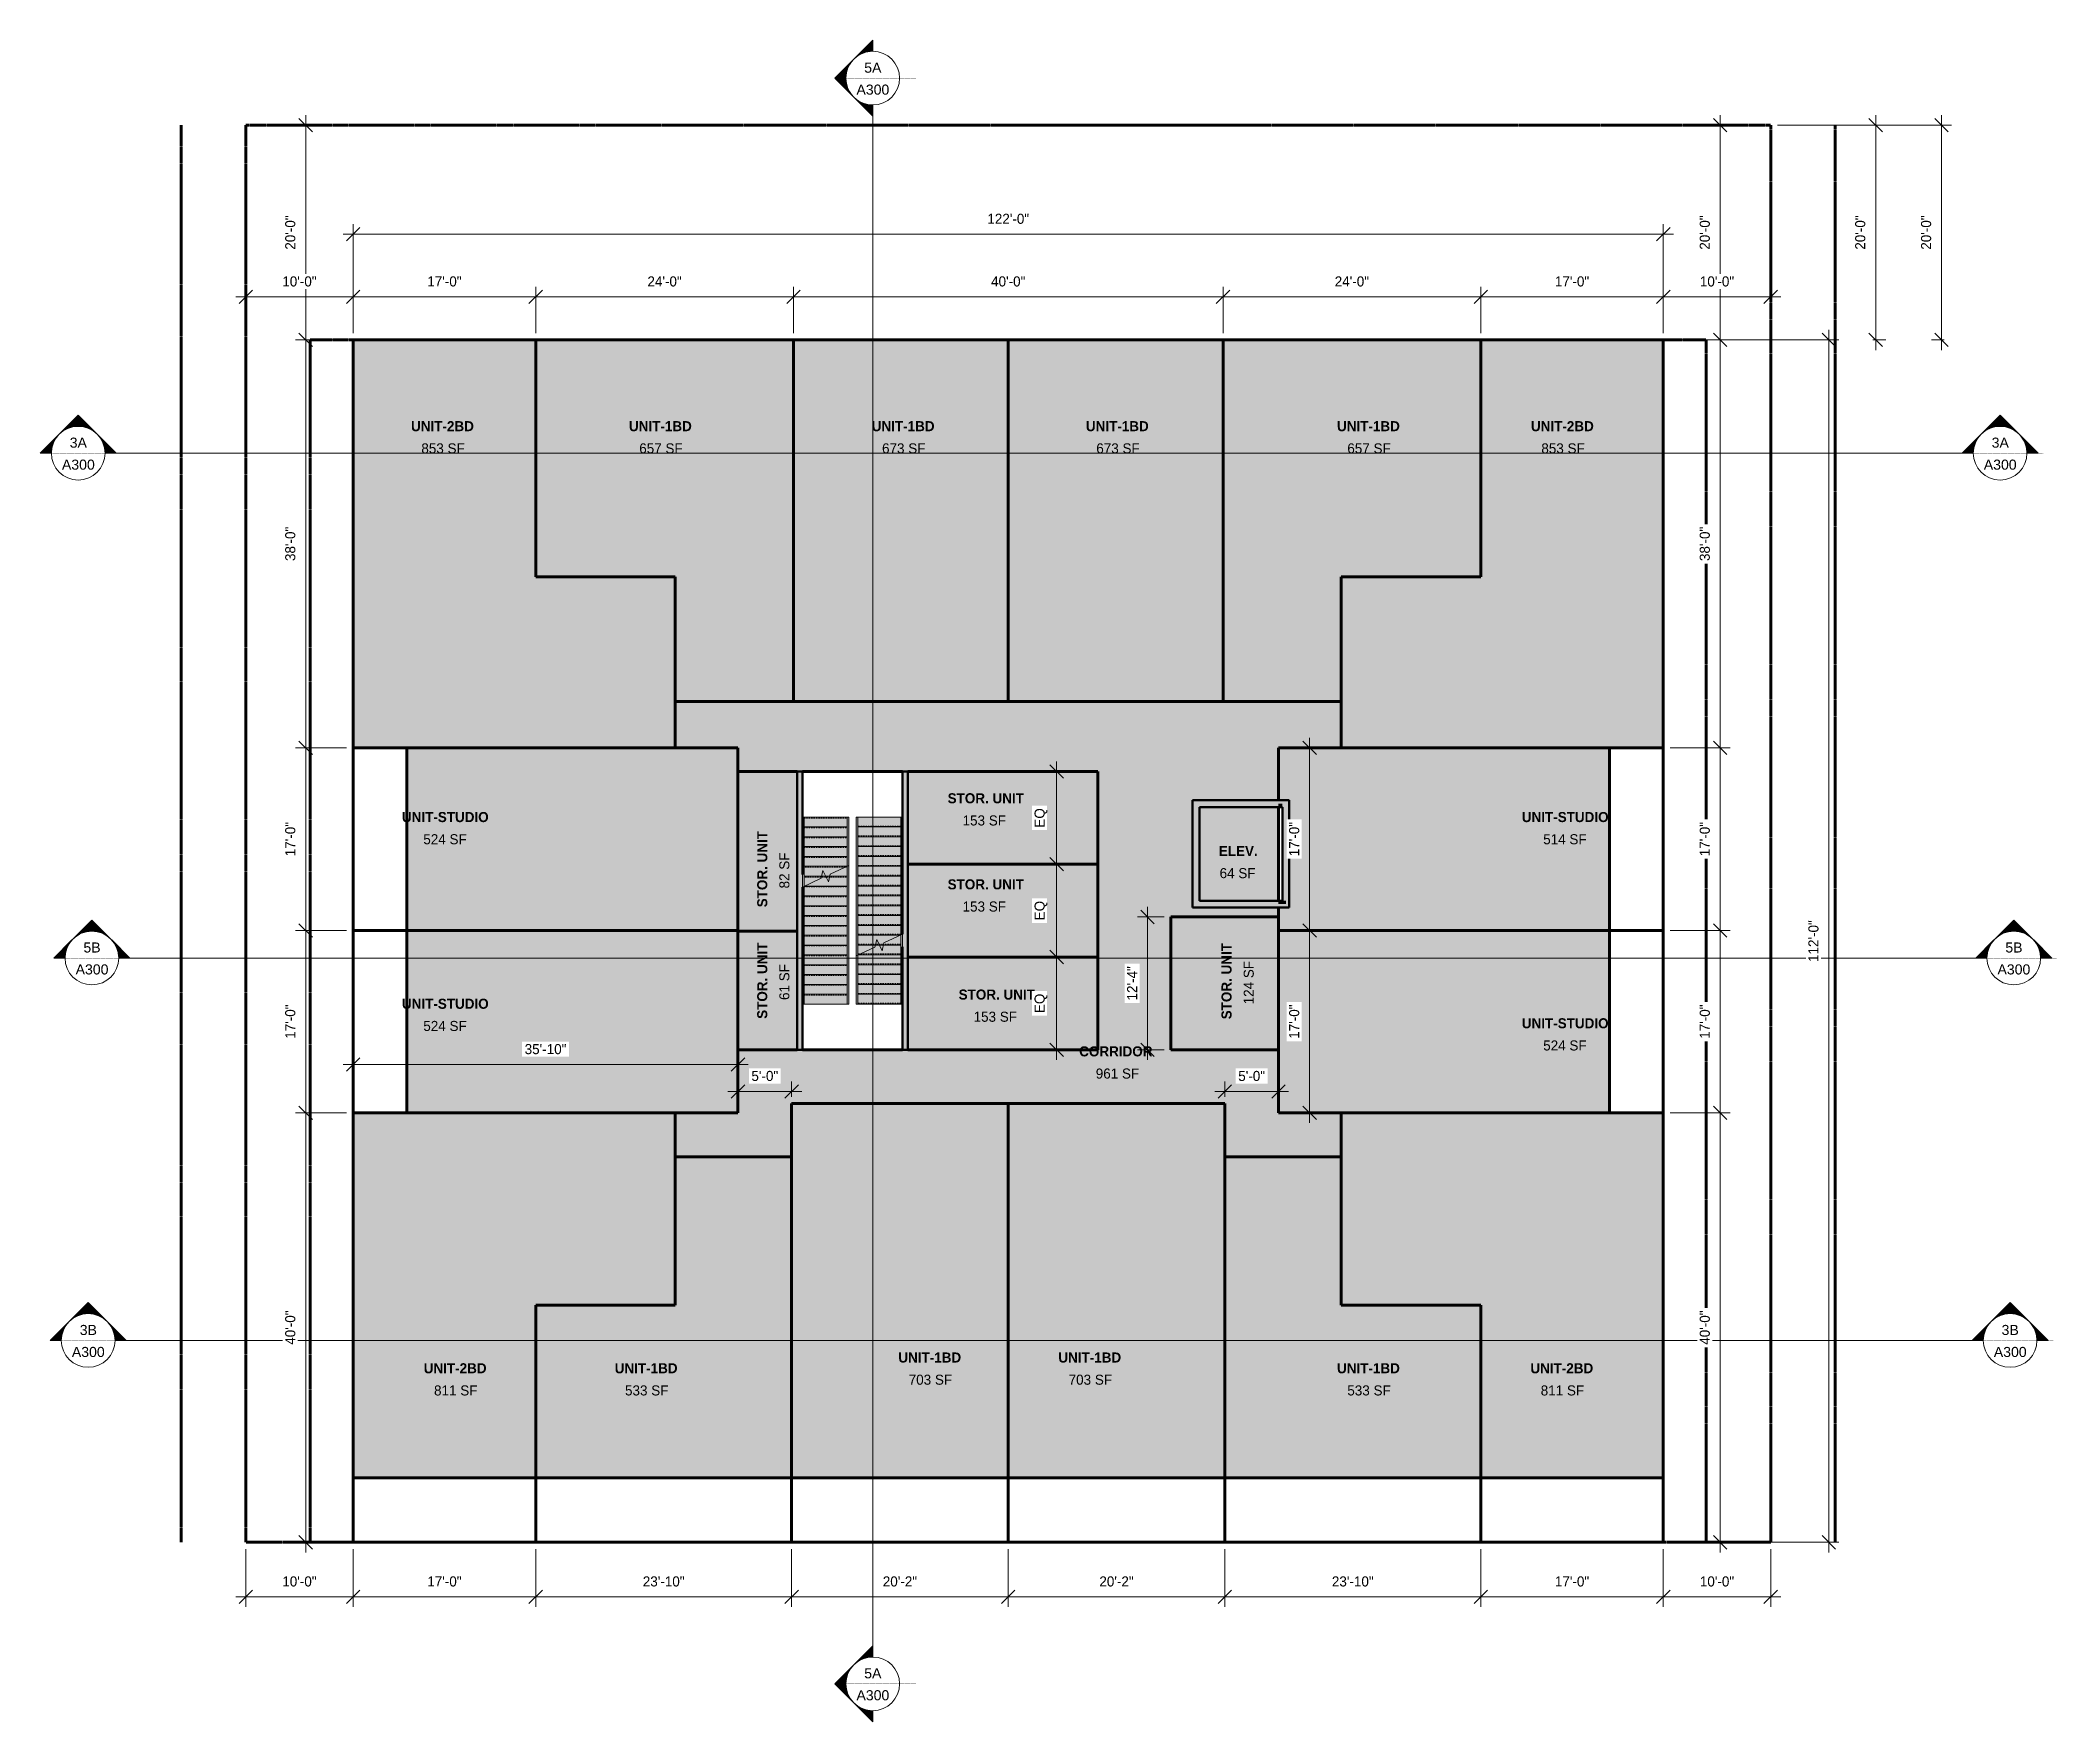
# Model space of a CAD drawing. Header units: inches. Extents: x 8547 to 10795, y 14407 to 16287.
import ezdxf

# ---------------------------------------------------------------- set-up
doc = ezdxf.new("R2010")
doc.units = ezdxf.units.IN
doc.header["$MEASUREMENT"] = 0
doc.linetypes.add('Double Dash 3_8_', pattern=[1, 0.375, -0.125, 0.125, -0.125, 0.125, -0.125])
doc.linetypes.add('Overhead 1_16_', pattern=[0.101562, 0.0625, -0.039062])
for name, color, linetype, lineweight in [('A-ANNO-DIMS-1', 211, 'Continuous', 20), ('A-AREA-1', 7, 'Continuous', 140), ('A-AREA-IDEN', 2, 'Continuous', 9), ('A-AREA-PATT-1', 10, 'Continuous', 9), ('A-AREA-PATT-2', 254, 'Continuous', 9), ('A-WALL', 113, 'Continuous', 13), ('A-WALL-1', 113, 'Continuous', 50), ('C-PROP-LINE-1', 91, 'Double Dash 3_8_', 140), ('G-ANNO-SYMB', 111, 'Continuous', 9), ('S-STRS', 31, 'Continuous', 9), ('S-STRS-1', 31, 'Overhead 1_16_', 9), ('S-STRS-MBND', 31, 'Overhead 1_16_', 9), ('S-STRS-MBND-1', 31, 'Continuous', 9)]:
    doc.layers.add(name, color=color, linetype=linetype, lineweight=lineweight)
doc.styles.add('Arial', font='arial.ttf', dxfattribs={"height": 11.25})
doc.styles.add('Arial_1', font='arial.ttf', dxfattribs={"width": 0.25, "height": 3.75})
doc.styles.add('Century Gothic', font='ufonts.com_century-gothic.ttf', dxfattribs={"height": 11.25})
doc.styles.add('Century Gothic_B', font='GOTHICB.TTF', dxfattribs={"height": 11.25})
doc.dimstyles.new('OD__1__Tol__', dxfattribs={"dimscale": 12, "dimtxt": 11.746893, "dimasz": 1.25, "dimexe": 0.9375, "dimexo": 0.625, "dimgap": 0.9375, "dimtad": 1, "dimdec": 0, "dimzin": 3, "dimdsep": 46, "dimlunit": 4, "dimtxsty": 'Century Gothic', "dimblk1": 'OBLIQUE', "dimblk2": 'OBLIQUE', "dimsah": 1, "dimcen": 0.09, "dimdle": 0.9375, "dimazin": 0, "dimtfac": 1, "dimtdec": 4, "dimtix": 1, "dimtmove": 0, "dimatfit": 3, "dimfxl": 1, "dimtvp": 1, "dimtfill": 1, "dimfrac": 2, "dimtolj": 1, "dimtzin": 0, "dimlwd": 20, "dimlwe": 20, "dimarcsym": 2})

msp = doc.modelspace()

# ---------------------------------------------------------------- texts
at = {"layer": 'A-AREA-IDEN', "char_height": 11.25, "attachment_point": 1}
for s, insert, width, style in [('UNIT-2BD', (8961.3, 15861.1), 84.082, 'Century Gothic_B'), ('UNIT-1BD', (9204.8, 15861.1), 84.082, 'Century Gothic_B'), ('UNIT-1BD', (9476.1, 15861.1), 84.082, 'Century Gothic_B'), ('UNIT-1BD', (9715.4, 15861.1), 84.082, 'Century Gothic_B'), ('UNIT-1BD', (9996, 15861.1), 84.082, 'Century Gothic_B'), ('UNIT-2BD', (10212.7, 15861.1), 84.082, 'Century Gothic_B'), ('853 SF', (8972.8, 15836.3), 56.055, 'Century Gothic'), ('657 SF', (9216.3, 15836.3), 56.055, 'Century Gothic'), ('673 SF', (9487.6, 15836.3), 56.055, 'Century Gothic'), ('673 SF', (9727, 15836.3), 56.055, 'Century Gothic'), ('657 SF', (10007.5, 15836.3), 56.055, 'Century Gothic'), ('853 SF', (10224.3, 15836.3), 56.055, 'Century Gothic'), ('STOR. UNIT', (9560.9, 15445.2), 96.581, 'Century Gothic_B'), ('UNIT-STUDIO', (8951.1, 15424.2), 114.004, 'Century Gothic_B'), ('153 SF', (9577.6, 15420.4), 56.055, 'Century Gothic'), ('UNIT-STUDIO', (10202.5, 15424.2), 114.004, 'Century Gothic_B'), ('524 SF', (8975, 15399.4), 56.055, 'Century Gothic'), ('514 SF', (10226.4, 15399.4), 56.055, 'Century Gothic'), ('ELEV.', (9863.9, 15386.3), 47.722, 'Century Gothic_B'), ('64 SF', (9864.8, 15361.5), 45.45, 'Century Gothic'), ('STOR. UNIT', (9560.9, 15349), 96.581, 'Century Gothic_B'), ('153 SF', (9577.6, 15324.2), 56.055, 'Century Gothic'), ('STOR. UNIT', (9573.2, 15225.8), 96.581, 'Century Gothic_B'), ('UNIT-STUDIO', (8951.1, 15215.5), 114.004, 'Century Gothic_B'), ('153 SF', (9589.9, 15201), 56.055, 'Century Gothic'), ('524 SF', (8975, 15190.7), 56.055, 'Century Gothic'), ('UNIT-STUDIO', (10202.5, 15193.7), 114.004, 'Century Gothic_B'), ('524 SF', (10226.4, 15168.9), 56.055, 'Century Gothic'), ('UNIT-1BD', (9505.8, 14820.1), 84.082, 'Century Gothic_B'), ('UNIT-1BD', (9684.6, 14820.1), 84.082, 'Century Gothic_B'), ('UNIT-2BD', (8975.5, 14808.1), 84.082, 'Century Gothic_B'), ('UNIT-1BD', (9188.9, 14808.1), 84.082, 'Century Gothic_B'), ('703 SF', (9517.4, 14795.3), 56.055, 'Century Gothic'), ('703 SF', (9696.1, 14795.3), 56.055, 'Century Gothic'), ('UNIT-1BD', (9996, 14808.1), 84.082, 'Century Gothic_B'), ('UNIT-2BD', (10212.1, 14808.1), 84.082, 'Century Gothic_B'), ('811 SF', (8987, 14783.3), 56.055, 'Century Gothic'), ('533 SF', (9200.4, 14783.3), 56.055, 'Century Gothic'), ('533 SF', (10007.5, 14783.3), 56.055, 'Century Gothic'), ('811 SF', (10223.6, 14783.3), 56.055, 'Century Gothic')]:
    msp.add_mtext(s, dxfattribs=dict(at, insert=insert, width=width, style=style))
at = {"layer": 'A-AREA-IDEN', "char_height": 11.25, "attachment_point": 1, "rotation": 90}
for s, insert, width, style in [('STOR. UNIT', (9348.1, 15317.7), 96.581, 'Century Gothic_B'), ('82 SF', (9372.8, 15338.8), 45.45, 'Century Gothic'), ('STOR. UNIT', (9348.1, 15193), 96.581, 'Century Gothic_B'), ('STOR. UNIT', (9866.9, 15192.5), 96.581, 'Century Gothic_B'), ('61 SF', (9372.8, 15214.1), 45.45, 'Century Gothic'), ('124 SF', (9891.7, 15209.2), 56.055, 'Century Gothic')]:
    msp.add_mtext(s, dxfattribs=dict(at, insert=insert, width=width, style=style))
at = {"layer": 'G-ANNO-SYMB', "attachment_point": 1}
for s, insert, char_height, width, style in [('5A', (9467.7, 16261.8), 11.25, 23.482, 'Arial'), ('______________________________________________________________________________________', (9447.2, 16249), 3.75, 73.288, 'Arial_1'), ('A300', (9459, 16237.3), 11.25, 44.692, 'Arial'), ('______________________________________________________________________________________', (8559.4, 15829.8), 3.75, 73.288, 'Arial_1'), ('3A', (8579.9, 15842.7), 11.25, 23.482, 'Arial'), ('______________________________________________________________________________________', (10707, 15829.8), 3.75, 73.288, 'Arial_1'), ('3A', (10727.5, 15842.7), 11.25, 23.482, 'Arial'), ('A300', (8571.2, 15818.1), 11.25, 44.692, 'Arial'), ('A300', (10718.7, 15818.1), 11.25, 44.692, 'Arial'), ('5B', (8595.2, 15278.4), 11.25, 23.482, 'Arial'), ('5B', (10742.8, 15278.4), 11.25, 23.482, 'Arial'), ('______________________________________________________________________________________', (8574.8, 15265.6), 3.75, 73.288, 'Arial_1'), ('A300', (8586.5, 15253.9), 11.25, 44.692, 'Arial'), ('______________________________________________________________________________________', (10722.3, 15265.6), 3.75, 73.288, 'Arial_1'), ('A300', (10734, 15253.9), 11.25, 44.692, 'Arial'), ('3B', (8591.1, 14850.9), 11.25, 23.482, 'Arial'), ('3B', (10738.6, 14850.9), 11.25, 23.482, 'Arial'), ('______________________________________________________________________________________', (8570.6, 14838.1), 3.75, 73.288, 'Arial_1'), ('A300', (8582.3, 14826.3), 11.25, 44.692, 'Arial'), ('______________________________________________________________________________________', (10718.1, 14838.1), 3.75, 73.288, 'Arial_1'), ('A300', (10729.9, 14826.3), 11.25, 44.692, 'Arial'), ('5A', (9467.7, 14467.1), 11.25, 23.482, 'Arial'), ('______________________________________________________________________________________', (9447.2, 14454.3), 3.75, 73.288, 'Arial_1'), ('A300', (9459, 14442.6), 11.25, 44.692, 'Arial')]:
    msp.add_mtext(s, dxfattribs=dict(at, insert=insert, char_height=char_height, width=width, style=style))

# ---------------------------------------------------------------- blocks, each defined once
blk = doc.blocks.new('Family - ___-627289-FLOOR PLAN - 3RD FLOOR')
at = {"layer": 'C-PROP-LINE-1'}
for p, q in [((8776.6, 14607.9), (8776.6, 16191.9)), ((8776.6, 16191.9), (10480.6, 16191.9)), ((10480.6, 16191.9), (10480.6, 14607.9)), ((10480.6, 14607.9), (8776.6, 14607.9))]:
    blk.add_line(p, q, dxfattribs=at)
blk = doc.blocks.new('Family - ___-627377-FLOOR PLAN - 3RD FLOOR')
at = {"layer": 'C-PROP-LINE-1'}
for p, q in [((8776.6, 14607.9), (8776.6, 16191.9)), ((8776.6, 16191.9), (10480.6, 16191.9)), ((10480.6, 16191.9), (10480.6, 14607.9)), ((10480.6, 14607.9), (8776.6, 14607.9))]:
    blk.add_line(p, q, dxfattribs=at)
blk = doc.blocks.new('Family - ___-940451-FLOOR PLAN - 3RD FLOOR')
at = {"layer": 'C-PROP-LINE-1'}
for p, q in [((8848.6, 14607.9), (8848.6, 15951.9)), ((8848.6, 15951.9), (10408.6, 15951.9)), ((10408.6, 15951.9), (10408.6, 14607.9)), ((10408.6, 14607.9), (8848.6, 14607.9))]:
    blk.add_line(p, q, dxfattribs=at)
blk = doc.blocks.new('Family - ___-940483-FLOOR PLAN - 3RD FLOOR')
at = {"layer": 'C-PROP-LINE-1'}
blk.add_line((8704.6, 14607.9), (8704.6, 16191.9), dxfattribs=at)
blk = doc.blocks.new('Family - ___-940702-FLOOR PLAN - 3RD FLOOR')
at = {"layer": 'C-PROP-LINE-1'}
blk.add_line((10552.6, 16191.9), (10552.6, 14607.9), dxfattribs=at)
blk = doc.blocks.new('Section - Section Head - Filled-22785-FLOOR PLAN - 3RD FLOOR')
at = {"layer": 'G-ANNO-SYMB'}
h = blk.add_hatch(color=256, dxfattribs=at)
edge = h.paths.add_edge_path(flags=0)
edge.add_line((-0.427, 0.177), (-0.25, 0.354))
edge.add_line((-0.25, 0.354), (-0.25, 0.25))
edge.add_arc((-0.25, 0), 0.25, 90, 135)
h = blk.add_hatch(color=256, dxfattribs=at)
edge = h.paths.add_edge_path(flags=0)
edge.add_arc((-0.25, 0), 0.25, 45, 90)
edge.add_line((-0.25, 0.25), (-0.25, 0.354))
edge.add_line((-0.25, 0.354), (-0.073, 0.177))
h = blk.add_hatch(color=256, dxfattribs=at)
edge = h.paths.add_edge_path(flags=0)
edge.add_arc((-0.25, 0), 0.25, 137.9216, 180)
edge.add_line((-0.5, 0), (-0.604, 0))
edge.add_line((-0.604, 0), (-0.436, 0.168))
h = blk.add_hatch(color=256, dxfattribs=at)
edge = h.paths.add_edge_path(flags=0)
edge.add_line((-0.064, 0.168), (0.104, 0))
edge.add_line((0.104, 0), (0, 0))
edge.add_arc((-0.25, 0), 0.25, 0, 42.0784)
for p, q in [((-0.25, 0.354), (-0.427, 0.177)), ((-0.25, 0.25), (-0.25, 0.354)), ((-0.073, 0.177), (-0.25, 0.354)), ((-0.25, 0.354), (-0.25, 0.25)), ((-0.436, 0.168), (-0.604, 0)), ((-0.604, 0), (-0.5, 0)), ((0.104, 0), (-0.064, 0.168)), ((0, 0), (0.104, 0))]:
    blk.add_line(p, q, dxfattribs=at)
for start, end in [(360, 180), (90, 135), (45, 90), (137.9216, 180), (180, 360), (0, 42.0784)]:
    blk.add_arc((-0.25, 0), 0.25, start, end, dxfattribs=at)
blk = doc.blocks.new('_Oblique')
at = {"color": 0, "linetype": 'ByBlock', "lineweight": -2}
blk.add_line((-0.5, -0.5), (0.5, 0.5), dxfattribs=at)
blk = doc.blocks.new('DIMBLOCK43-FLOOR PLAN - 3RD FLOOR')
at = {"layer": 'A-ANNO-DIMS-1', "color": 0, "lineweight": 20, "transparency": 16777216}
for p, q in [((10488.1, 16191.9), (10682.7, 16191.9)), ((10671.4, 16203.1), (10671.4, 15940.6)), ((10674.5, 15951.9), (10660.2, 15951.9))]:
    blk.add_line(p, q, dxfattribs=at)
at = {"layer": 'Defpoints', "color": 0, "transparency": 16777216}
for p in [(10480.6, 16191.9), (10671.4, 15951.9), (10682, 15951.9)]:
    blk.add_point(p, dxfattribs=at)
at = {"layer": 'A-ANNO-DIMS-1', "color": 0, "lineweight": 20, "transparency": 16777216, "xscale": 15, "yscale": 15, "zscale": 15}
for p, rotation in [((10671.4, 16191.9), 90), ((10671.4, 15951.9), 270)]:
    blk.add_blockref('_Oblique', p, dxfattribs=dict(at, rotation=rotation))
at = {"layer": 'A-ANNO-DIMS-1', "color": 0, "transparency": 16777216, "insert": (10654.3, 16071.9), "char_height": 11.25, "attachment_point": 5, "rotation": 90, "style": 'Century Gothic', "bg_fill": 3, "box_fill_scale": 1.25, "bg_fill_color": 256, "bg_fill_true_color": 13158600, "bg_fill_transparency": 0}
blk.add_mtext('\\A1;20\'-0"', dxfattribs=at)
blk = doc.blocks.new('DIMBLOCK44-FLOOR PLAN - 3RD FLOOR')
at = {"layer": 'A-ANNO-DIMS-1', "color": 0, "lineweight": 20, "transparency": 16777216}
for p, q in [((10488.1, 16191.9), (10609.1, 16191.9)), ((10597.9, 15940.6), (10597.9, 16203.1)), ((10594.8, 15951.9), (10609.1, 15951.9))]:
    blk.add_line(p, q, dxfattribs=at)
at = {"layer": 'Defpoints', "color": 0, "transparency": 16777216}
for p in [(10480.6, 16191.9), (10597.9, 16191.9), (10587.3, 15951.9)]:
    blk.add_point(p, dxfattribs=at)
at = {"layer": 'A-ANNO-DIMS-1', "color": 0, "lineweight": 20, "transparency": 16777216, "xscale": 15, "yscale": 15, "zscale": 15}
for p, rotation in [((10597.9, 16191.9), 90), ((10597.9, 15951.9), 270)]:
    blk.add_blockref('_Oblique', p, dxfattribs=dict(at, rotation=rotation))
at = {"layer": 'A-ANNO-DIMS-1', "color": 0, "transparency": 16777216, "insert": (10580.7, 16071.9), "char_height": 11.25, "attachment_point": 5, "rotation": 90, "style": 'Century Gothic', "bg_fill": 3, "box_fill_scale": 1.25, "bg_fill_color": 256, "bg_fill_true_color": 13158600, "bg_fill_transparency": 0}
blk.add_mtext('\\A1;20\'-0"', dxfattribs=at)
blk = doc.blocks.new('DIMBLOCK45-FLOOR PLAN - 3RD FLOOR')
at = {"layer": 'A-ANNO-DIMS-1', "color": 0, "lineweight": 20, "transparency": 16777216}
for p, q in [((8776.6, 14600.4), (8776.6, 14535.7)), ((8896.6, 14600.4), (8896.6, 14535.7)), ((8765.4, 14547), (8907.9, 14547))]:
    blk.add_line(p, q, dxfattribs=at)
at = {"layer": 'Defpoints', "color": 0, "transparency": 16777216}
for p in [(8776.6, 14607.9), (8896.6, 14607.9), (8896.6, 14547)]:
    blk.add_point(p, dxfattribs=at)
at = {"layer": 'A-ANNO-DIMS-1', "color": 0, "lineweight": 20, "transparency": 16777216, "xscale": 15, "yscale": 15, "zscale": 15, "rotation": 180}
blk.add_blockref('_Oblique', (8776.6, 14547), dxfattribs=at)
at = {"layer": 'A-ANNO-DIMS-1', "color": 0, "lineweight": 20, "transparency": 16777216, "xscale": 15, "yscale": 15, "zscale": 15}
blk.add_blockref('_Oblique', (8896.6, 14547), dxfattribs=at)
at = {"layer": 'A-ANNO-DIMS-1', "color": 0, "transparency": 16777216, "insert": (8836.6, 14564.1), "char_height": 11.25, "attachment_point": 5, "style": 'Century Gothic', "bg_fill": 3, "box_fill_scale": 1.25, "bg_fill_color": 256, "bg_fill_true_color": 13158600, "bg_fill_transparency": 0}
blk.add_mtext('\\A1;10\'-0"', dxfattribs=at)
blk = doc.blocks.new('DIMBLOCK46-FLOOR PLAN - 3RD FLOOR')
at = {"layer": 'A-ANNO-DIMS-1', "color": 0, "lineweight": 20, "transparency": 16777216}
for p, q in [((8896.6, 14600.4), (8896.6, 14535.7)), ((9100.6, 14600.4), (9100.6, 14535.7)), ((8885.4, 14547), (9111.9, 14547))]:
    blk.add_line(p, q, dxfattribs=at)
at = {"layer": 'Defpoints', "color": 0, "transparency": 16777216}
for p in [(8896.6, 14607.9), (9100.6, 14607.9), (9100.6, 14547)]:
    blk.add_point(p, dxfattribs=at)
at = {"layer": 'A-ANNO-DIMS-1', "color": 0, "lineweight": 20, "transparency": 16777216, "xscale": 15, "yscale": 15, "zscale": 15, "rotation": 180}
blk.add_blockref('_Oblique', (8896.6, 14547), dxfattribs=at)
at = {"layer": 'A-ANNO-DIMS-1', "color": 0, "lineweight": 20, "transparency": 16777216, "xscale": 15, "yscale": 15, "zscale": 15}
blk.add_blockref('_Oblique', (9100.6, 14547), dxfattribs=at)
at = {"layer": 'A-ANNO-DIMS-1', "color": 0, "transparency": 16777216, "insert": (8998.6, 14564.1), "char_height": 11.25, "attachment_point": 5, "style": 'Century Gothic', "bg_fill": 3, "box_fill_scale": 1.25, "bg_fill_color": 256, "bg_fill_true_color": 13158600, "bg_fill_transparency": 0}
blk.add_mtext('\\A1;17\'-0"', dxfattribs=at)
blk = doc.blocks.new('DIMBLOCK47-FLOOR PLAN - 3RD FLOOR')
at = {"layer": 'A-ANNO-DIMS-1', "color": 0, "lineweight": 20, "transparency": 16777216}
for p, q in [((9100.6, 14600.4), (9100.6, 14535.7)), ((9386.6, 14600.4), (9386.6, 14535.7)), ((9089.4, 14547), (9397.9, 14547))]:
    blk.add_line(p, q, dxfattribs=at)
at = {"layer": 'Defpoints', "color": 0, "transparency": 16777216}
for p in [(9100.6, 14607.9), (9386.6, 14607.9), (9386.6, 14547)]:
    blk.add_point(p, dxfattribs=at)
at = {"layer": 'A-ANNO-DIMS-1', "color": 0, "lineweight": 20, "transparency": 16777216, "xscale": 15, "yscale": 15, "zscale": 15, "rotation": 180}
blk.add_blockref('_Oblique', (9100.6, 14547), dxfattribs=at)
at = {"layer": 'A-ANNO-DIMS-1', "color": 0, "lineweight": 20, "transparency": 16777216, "xscale": 15, "yscale": 15, "zscale": 15}
blk.add_blockref('_Oblique', (9386.6, 14547), dxfattribs=at)
at = {"layer": 'A-ANNO-DIMS-1', "color": 0, "transparency": 16777216, "insert": (9243.6, 14564.1), "char_height": 11.25, "attachment_point": 5, "style": 'Century Gothic', "bg_fill": 3, "box_fill_scale": 1.25, "bg_fill_color": 256, "bg_fill_true_color": 13158600, "bg_fill_transparency": 0}
blk.add_mtext('\\A1;23\'-10"', dxfattribs=at)
blk = doc.blocks.new('DIMBLOCK48-FLOOR PLAN - 3RD FLOOR')
at = {"layer": 'A-ANNO-DIMS-1', "color": 0, "lineweight": 20, "transparency": 16777216}
for p, q in [((9386.6, 14600.4), (9386.6, 14535.7)), ((9628.6, 14600.4), (9628.6, 14535.7)), ((9375.4, 14547), (9639.9, 14547))]:
    blk.add_line(p, q, dxfattribs=at)
at = {"layer": 'Defpoints', "color": 0, "transparency": 16777216}
for p in [(9386.6, 14607.9), (9628.6, 14607.9), (9628.6, 14547)]:
    blk.add_point(p, dxfattribs=at)
at = {"layer": 'A-ANNO-DIMS-1', "color": 0, "lineweight": 20, "transparency": 16777216, "xscale": 15, "yscale": 15, "zscale": 15, "rotation": 180}
blk.add_blockref('_Oblique', (9386.6, 14547), dxfattribs=at)
at = {"layer": 'A-ANNO-DIMS-1', "color": 0, "lineweight": 20, "transparency": 16777216, "xscale": 15, "yscale": 15, "zscale": 15}
blk.add_blockref('_Oblique', (9628.6, 14547), dxfattribs=at)
at = {"layer": 'A-ANNO-DIMS-1', "color": 0, "transparency": 16777216, "insert": (9507.6, 14564.1), "char_height": 11.25, "attachment_point": 5, "style": 'Century Gothic', "bg_fill": 3, "box_fill_scale": 1.25, "bg_fill_color": 256, "bg_fill_true_color": 13158600, "bg_fill_transparency": 0}
blk.add_mtext('\\A1;20\'-2"', dxfattribs=at)
blk = doc.blocks.new('DIMBLOCK49-FLOOR PLAN - 3RD FLOOR')
at = {"layer": 'A-ANNO-DIMS-1', "color": 0, "lineweight": 20, "transparency": 16777216}
for p, q in [((9628.6, 14600.4), (9628.6, 14535.7)), ((9870.6, 14600.4), (9870.6, 14535.7)), ((9617.4, 14547), (9881.9, 14547))]:
    blk.add_line(p, q, dxfattribs=at)
at = {"layer": 'Defpoints', "color": 0, "transparency": 16777216}
for p in [(9628.6, 14607.9), (9870.6, 14607.9), (9870.6, 14547)]:
    blk.add_point(p, dxfattribs=at)
at = {"layer": 'A-ANNO-DIMS-1', "color": 0, "lineweight": 20, "transparency": 16777216, "xscale": 15, "yscale": 15, "zscale": 15, "rotation": 180}
blk.add_blockref('_Oblique', (9628.6, 14547), dxfattribs=at)
at = {"layer": 'A-ANNO-DIMS-1', "color": 0, "lineweight": 20, "transparency": 16777216, "xscale": 15, "yscale": 15, "zscale": 15}
blk.add_blockref('_Oblique', (9870.6, 14547), dxfattribs=at)
at = {"layer": 'A-ANNO-DIMS-1', "color": 0, "transparency": 16777216, "insert": (9749.6, 14564.1), "char_height": 11.25, "attachment_point": 5, "style": 'Century Gothic', "bg_fill": 3, "box_fill_scale": 1.25, "bg_fill_color": 256, "bg_fill_true_color": 13158600, "bg_fill_transparency": 0}
blk.add_mtext('\\A1;20\'-2"', dxfattribs=at)
blk = doc.blocks.new('DIMBLOCK50-FLOOR PLAN - 3RD FLOOR')
at = {"layer": 'A-ANNO-DIMS-1', "color": 0, "lineweight": 20, "transparency": 16777216}
for p, q in [((9870.6, 14600.4), (9870.6, 14535.7)), ((10156.6, 14600.4), (10156.6, 14535.7)), ((9859.4, 14547), (10167.9, 14547))]:
    blk.add_line(p, q, dxfattribs=at)
at = {"layer": 'Defpoints', "color": 0, "transparency": 16777216}
for p in [(9870.6, 14607.9), (10156.6, 14607.9), (10156.6, 14547)]:
    blk.add_point(p, dxfattribs=at)
at = {"layer": 'A-ANNO-DIMS-1', "color": 0, "lineweight": 20, "transparency": 16777216, "xscale": 15, "yscale": 15, "zscale": 15, "rotation": 180}
blk.add_blockref('_Oblique', (9870.6, 14547), dxfattribs=at)
at = {"layer": 'A-ANNO-DIMS-1', "color": 0, "lineweight": 20, "transparency": 16777216, "xscale": 15, "yscale": 15, "zscale": 15}
blk.add_blockref('_Oblique', (10156.6, 14547), dxfattribs=at)
at = {"layer": 'A-ANNO-DIMS-1', "color": 0, "transparency": 16777216, "insert": (10013.6, 14564.1), "char_height": 11.25, "attachment_point": 5, "style": 'Century Gothic', "bg_fill": 3, "box_fill_scale": 1.25, "bg_fill_color": 256, "bg_fill_true_color": 13158600, "bg_fill_transparency": 0}
blk.add_mtext('\\A1;23\'-10"', dxfattribs=at)
blk = doc.blocks.new('DIMBLOCK51-FLOOR PLAN - 3RD FLOOR')
at = {"layer": 'A-ANNO-DIMS-1', "color": 0, "lineweight": 20, "transparency": 16777216}
for p, q in [((10156.6, 14600.4), (10156.6, 14535.7)), ((10360.6, 14600.4), (10360.6, 14535.7)), ((10145.4, 14547), (10371.9, 14547))]:
    blk.add_line(p, q, dxfattribs=at)
at = {"layer": 'Defpoints', "color": 0, "transparency": 16777216}
for p in [(10156.6, 14607.9), (10360.6, 14607.9), (10360.6, 14547)]:
    blk.add_point(p, dxfattribs=at)
at = {"layer": 'A-ANNO-DIMS-1', "color": 0, "lineweight": 20, "transparency": 16777216, "xscale": 15, "yscale": 15, "zscale": 15, "rotation": 180}
blk.add_blockref('_Oblique', (10156.6, 14547), dxfattribs=at)
at = {"layer": 'A-ANNO-DIMS-1', "color": 0, "lineweight": 20, "transparency": 16777216, "xscale": 15, "yscale": 15, "zscale": 15}
blk.add_blockref('_Oblique', (10360.6, 14547), dxfattribs=at)
at = {"layer": 'A-ANNO-DIMS-1', "color": 0, "transparency": 16777216, "insert": (10258.6, 14564.1), "char_height": 11.25, "attachment_point": 5, "style": 'Century Gothic', "bg_fill": 3, "box_fill_scale": 1.25, "bg_fill_color": 256, "bg_fill_true_color": 13158600, "bg_fill_transparency": 0}
blk.add_mtext('\\A1;17\'-0"', dxfattribs=at)
blk = doc.blocks.new('DIMBLOCK52-FLOOR PLAN - 3RD FLOOR')
at = {"layer": 'A-ANNO-DIMS-1', "color": 0, "lineweight": 20, "transparency": 16777216}
for p, q in [((10360.6, 14600.4), (10360.6, 14535.7)), ((10480.6, 14600.4), (10480.6, 14535.7)), ((10349.4, 14547), (10491.9, 14547))]:
    blk.add_line(p, q, dxfattribs=at)
at = {"layer": 'Defpoints', "color": 0, "transparency": 16777216}
for p in [(10360.6, 14607.9), (10480.6, 14607.9), (10480.6, 14547)]:
    blk.add_point(p, dxfattribs=at)
at = {"layer": 'A-ANNO-DIMS-1', "color": 0, "lineweight": 20, "transparency": 16777216, "xscale": 15, "yscale": 15, "zscale": 15, "rotation": 180}
blk.add_blockref('_Oblique', (10360.6, 14547), dxfattribs=at)
at = {"layer": 'A-ANNO-DIMS-1', "color": 0, "lineweight": 20, "transparency": 16777216, "xscale": 15, "yscale": 15, "zscale": 15}
blk.add_blockref('_Oblique', (10480.6, 14547), dxfattribs=at)
at = {"layer": 'A-ANNO-DIMS-1', "color": 0, "transparency": 16777216, "insert": (10420.6, 14564.1), "char_height": 11.25, "attachment_point": 5, "style": 'Century Gothic', "bg_fill": 3, "box_fill_scale": 1.25, "bg_fill_color": 256, "bg_fill_true_color": 13158600, "bg_fill_transparency": 0}
blk.add_mtext('\\A1;10\'-0"', dxfattribs=at)
blk = doc.blocks.new('DIMBLOCK53-FLOOR PLAN - 3RD FLOOR')
at = {"layer": 'A-ANNO-DIMS-1', "color": 0, "lineweight": 20, "transparency": 16777216}
for p, q in [((8889.1, 15087.9), (8832.3, 15087.9)), ((8843.6, 14596.6), (8843.6, 15099.1)), ((8889.1, 14607.9), (8832.3, 14607.9))]:
    blk.add_line(p, q, dxfattribs=at)
at = {"layer": 'Defpoints', "color": 0, "transparency": 16777216}
for p in [(8843.6, 15087.9), (8896.6, 15087.9), (8896.6, 14607.9)]:
    blk.add_point(p, dxfattribs=at)
at = {"layer": 'A-ANNO-DIMS-1', "color": 0, "lineweight": 20, "transparency": 16777216, "xscale": 15, "yscale": 15, "zscale": 15}
for p, rotation in [((8843.6, 15087.9), 90), ((8843.6, 14607.9), 270)]:
    blk.add_blockref('_Oblique', p, dxfattribs=dict(at, rotation=rotation))
at = {"layer": 'A-ANNO-DIMS-1', "color": 0, "transparency": 16777216, "insert": (8826.4, 14847.9), "char_height": 11.25, "attachment_point": 5, "rotation": 90, "style": 'Century Gothic', "bg_fill": 3, "box_fill_scale": 1.25, "bg_fill_color": 256, "bg_fill_true_color": 13158600, "bg_fill_transparency": 0}
blk.add_mtext('\\A1;40\'-0"', dxfattribs=at)
blk = doc.blocks.new('DIMBLOCK54-FLOOR PLAN - 3RD FLOOR')
at = {"layer": 'A-ANNO-DIMS-1', "color": 0, "lineweight": 20, "transparency": 16777216}
for p, q in [((8889.1, 15291.9), (8832.3, 15291.9)), ((8843.6, 15076.6), (8843.6, 15303.1)), ((8889.1, 15087.9), (8832.3, 15087.9))]:
    blk.add_line(p, q, dxfattribs=at)
at = {"layer": 'Defpoints', "color": 0, "transparency": 16777216}
for p in [(8843.6, 15291.9), (8896.6, 15291.9), (8896.6, 15087.9)]:
    blk.add_point(p, dxfattribs=at)
at = {"layer": 'A-ANNO-DIMS-1', "color": 0, "lineweight": 20, "transparency": 16777216, "xscale": 15, "yscale": 15, "zscale": 15}
for p, rotation in [((8843.6, 15291.9), 90), ((8843.6, 15087.9), 270)]:
    blk.add_blockref('_Oblique', p, dxfattribs=dict(at, rotation=rotation))
at = {"layer": 'A-ANNO-DIMS-1', "color": 0, "transparency": 16777216, "insert": (8826.4, 15189.9), "char_height": 11.25, "attachment_point": 5, "rotation": 90, "style": 'Century Gothic', "bg_fill": 3, "box_fill_scale": 1.25, "bg_fill_color": 256, "bg_fill_true_color": 13158600, "bg_fill_transparency": 0}
blk.add_mtext('\\A1;17\'-0"', dxfattribs=at)
blk = doc.blocks.new('DIMBLOCK55-FLOOR PLAN - 3RD FLOOR')
at = {"layer": 'A-ANNO-DIMS-1', "color": 0, "lineweight": 20, "transparency": 16777216}
for p, q in [((8889.1, 15495.9), (8832.3, 15495.9)), ((8843.6, 15280.6), (8843.6, 15507.1)), ((8889.1, 15291.9), (8832.3, 15291.9))]:
    blk.add_line(p, q, dxfattribs=at)
at = {"layer": 'Defpoints', "color": 0, "transparency": 16777216}
for p in [(8843.6, 15495.9), (8896.6, 15495.9), (8896.6, 15291.9)]:
    blk.add_point(p, dxfattribs=at)
at = {"layer": 'A-ANNO-DIMS-1', "color": 0, "lineweight": 20, "transparency": 16777216, "xscale": 15, "yscale": 15, "zscale": 15}
for p, rotation in [((8843.6, 15495.9), 90), ((8843.6, 15291.9), 270)]:
    blk.add_blockref('_Oblique', p, dxfattribs=dict(at, rotation=rotation))
at = {"layer": 'A-ANNO-DIMS-1', "color": 0, "transparency": 16777216, "insert": (8826.4, 15393.9), "char_height": 11.25, "attachment_point": 5, "rotation": 90, "style": 'Century Gothic', "bg_fill": 3, "box_fill_scale": 1.25, "bg_fill_color": 256, "bg_fill_true_color": 13158600, "bg_fill_transparency": 0}
blk.add_mtext('\\A1;17\'-0"', dxfattribs=at)
blk = doc.blocks.new('DIMBLOCK56-FLOOR PLAN - 3RD FLOOR')
at = {"layer": 'A-ANNO-DIMS-1', "color": 0, "lineweight": 20, "transparency": 16777216}
for p, q in [((8843.6, 15484.6), (8843.6, 15963.1)), ((8889.1, 15951.9), (8832.3, 15951.9)), ((8889.1, 15495.9), (8832.3, 15495.9))]:
    blk.add_line(p, q, dxfattribs=at)
at = {"layer": 'Defpoints', "color": 0, "transparency": 16777216}
for p in [(8843.6, 15951.9), (8896.6, 15951.9), (8896.6, 15495.9)]:
    blk.add_point(p, dxfattribs=at)
at = {"layer": 'A-ANNO-DIMS-1', "color": 0, "lineweight": 20, "transparency": 16777216, "xscale": 15, "yscale": 15, "zscale": 15}
for p, rotation in [((8843.6, 15951.9), 90), ((8843.6, 15495.9), 270)]:
    blk.add_blockref('_Oblique', p, dxfattribs=dict(at, rotation=rotation))
at = {"layer": 'A-ANNO-DIMS-1', "color": 0, "transparency": 16777216, "insert": (8826.4, 15723.9), "char_height": 11.25, "attachment_point": 5, "rotation": 90, "style": 'Century Gothic', "bg_fill": 3, "box_fill_scale": 1.25, "bg_fill_color": 256, "bg_fill_true_color": 13158600, "bg_fill_transparency": 0}
blk.add_mtext('\\A1;38\'-0"', dxfattribs=at)
blk = doc.blocks.new('DIMBLOCK57-FLOOR PLAN - 3RD FLOOR')
at = {"layer": 'A-ANNO-DIMS-1', "color": 0, "lineweight": 20, "transparency": 16777216}
for p, q in [((8840.5, 16191.9), (8854.8, 16191.9)), ((8843.6, 15940.6), (8843.6, 16203.1)), ((8889.1, 15951.9), (8832.3, 15951.9))]:
    blk.add_line(p, q, dxfattribs=at)
at = {"layer": 'Defpoints', "color": 0, "transparency": 16777216}
for p in [(8833, 16191.9), (8843.6, 16191.9), (8896.6, 15951.9)]:
    blk.add_point(p, dxfattribs=at)
at = {"layer": 'A-ANNO-DIMS-1', "color": 0, "lineweight": 20, "transparency": 16777216, "xscale": 15, "yscale": 15, "zscale": 15}
for p, rotation in [((8843.6, 16191.9), 90), ((8843.6, 15951.9), 270)]:
    blk.add_blockref('_Oblique', p, dxfattribs=dict(at, rotation=rotation))
at = {"layer": 'A-ANNO-DIMS-1', "color": 0, "transparency": 16777216, "insert": (8826.4, 16071.9), "char_height": 11.25, "attachment_point": 5, "rotation": 90, "style": 'Century Gothic', "bg_fill": 3, "box_fill_scale": 1.25, "bg_fill_color": 256, "bg_fill_true_color": 13158600, "bg_fill_transparency": 0}
blk.add_mtext('\\A1;20\'-0"', dxfattribs=at)
blk = doc.blocks.new('DIMBLOCK58-FLOOR PLAN - 3RD FLOOR')
at = {"layer": 'A-ANNO-DIMS-1', "color": 0, "lineweight": 20, "transparency": 16777216}
for p, q in [((10427.3, 16191.9), (10412.9, 16191.9)), ((10424.2, 16203.1), (10424.2, 15940.6)), ((10368.1, 15951.9), (10435.4, 15951.9))]:
    blk.add_line(p, q, dxfattribs=at)
at = {"layer": 'Defpoints', "color": 0, "transparency": 16777216}
for p in [(10434.8, 16191.9), (10360.6, 15951.9), (10424.2, 15951.9)]:
    blk.add_point(p, dxfattribs=at)
at = {"layer": 'A-ANNO-DIMS-1', "color": 0, "lineweight": 20, "transparency": 16777216, "xscale": 15, "yscale": 15, "zscale": 15}
for p, rotation in [((10424.2, 16191.9), 90), ((10424.2, 15951.9), 270)]:
    blk.add_blockref('_Oblique', p, dxfattribs=dict(at, rotation=rotation))
at = {"layer": 'A-ANNO-DIMS-1', "color": 0, "transparency": 16777216, "insert": (10407, 16071.9), "char_height": 11.25, "attachment_point": 5, "rotation": 90, "style": 'Century Gothic', "bg_fill": 3, "box_fill_scale": 1.25, "bg_fill_color": 256, "bg_fill_true_color": 13158600, "bg_fill_transparency": 0}
blk.add_mtext('\\A1;20\'-0"', dxfattribs=at)
blk = doc.blocks.new('DIMBLOCK59-FLOOR PLAN - 3RD FLOOR')
at = {"layer": 'A-ANNO-DIMS-1', "color": 0, "lineweight": 20, "transparency": 16777216}
for p, q in [((10424.2, 15963.1), (10424.2, 15484.6)), ((10368.1, 15951.9), (10435.4, 15951.9)), ((10368.1, 15495.9), (10435.4, 15495.9))]:
    blk.add_line(p, q, dxfattribs=at)
at = {"layer": 'Defpoints', "color": 0, "transparency": 16777216}
for p in [(10360.6, 15951.9), (10360.6, 15495.9), (10424.2, 15495.9)]:
    blk.add_point(p, dxfattribs=at)
at = {"layer": 'A-ANNO-DIMS-1', "color": 0, "lineweight": 20, "transparency": 16777216, "xscale": 15, "yscale": 15, "zscale": 15}
for p, rotation in [((10424.2, 15951.9), 90), ((10424.2, 15495.9), 270)]:
    blk.add_blockref('_Oblique', p, dxfattribs=dict(at, rotation=rotation))
at = {"layer": 'A-ANNO-DIMS-1', "color": 0, "transparency": 16777216, "insert": (10407, 15723.9), "char_height": 11.25, "attachment_point": 5, "rotation": 90, "style": 'Century Gothic', "bg_fill": 3, "box_fill_scale": 1.25, "bg_fill_color": 256, "bg_fill_true_color": 13158600, "bg_fill_transparency": 0}
blk.add_mtext('\\A1;38\'-0"', dxfattribs=at)
blk = doc.blocks.new('DIMBLOCK60-FLOOR PLAN - 3RD FLOOR')
at = {"layer": 'A-ANNO-DIMS-1', "color": 0, "lineweight": 20, "transparency": 16777216}
for p, q in [((10368.1, 15495.9), (10435.4, 15495.9)), ((10424.2, 15507.1), (10424.2, 15280.6)), ((10368.1, 15291.9), (10435.4, 15291.9))]:
    blk.add_line(p, q, dxfattribs=at)
at = {"layer": 'Defpoints', "color": 0, "transparency": 16777216}
for p in [(10360.6, 15495.9), (10360.6, 15291.9), (10424.2, 15291.9)]:
    blk.add_point(p, dxfattribs=at)
at = {"layer": 'A-ANNO-DIMS-1', "color": 0, "lineweight": 20, "transparency": 16777216, "xscale": 15, "yscale": 15, "zscale": 15}
for p, rotation in [((10424.2, 15495.9), 90), ((10424.2, 15291.9), 270)]:
    blk.add_blockref('_Oblique', p, dxfattribs=dict(at, rotation=rotation))
at = {"layer": 'A-ANNO-DIMS-1', "color": 0, "transparency": 16777216, "insert": (10407, 15393.9), "char_height": 11.25, "attachment_point": 5, "rotation": 90, "style": 'Century Gothic', "bg_fill": 3, "box_fill_scale": 1.25, "bg_fill_color": 256, "bg_fill_true_color": 13158600, "bg_fill_transparency": 0}
blk.add_mtext('\\A1;17\'-0"', dxfattribs=at)
blk = doc.blocks.new('DIMBLOCK61-FLOOR PLAN - 3RD FLOOR')
at = {"layer": 'A-ANNO-DIMS-1', "color": 0, "lineweight": 20, "transparency": 16777216}
for p, q in [((10368.1, 15291.9), (10435.4, 15291.9)), ((10424.2, 15303.1), (10424.2, 15076.6)), ((10368.1, 15087.9), (10435.4, 15087.9))]:
    blk.add_line(p, q, dxfattribs=at)
at = {"layer": 'Defpoints', "color": 0, "transparency": 16777216}
for p in [(10360.6, 15291.9), (10360.6, 15087.9), (10424.2, 15087.9)]:
    blk.add_point(p, dxfattribs=at)
at = {"layer": 'A-ANNO-DIMS-1', "color": 0, "lineweight": 20, "transparency": 16777216, "xscale": 15, "yscale": 15, "zscale": 15}
for p, rotation in [((10424.2, 15291.9), 90), ((10424.2, 15087.9), 270)]:
    blk.add_blockref('_Oblique', p, dxfattribs=dict(at, rotation=rotation))
at = {"layer": 'A-ANNO-DIMS-1', "color": 0, "transparency": 16777216, "insert": (10407, 15189.9), "char_height": 11.25, "attachment_point": 5, "rotation": 90, "style": 'Century Gothic', "bg_fill": 3, "box_fill_scale": 1.25, "bg_fill_color": 256, "bg_fill_true_color": 13158600, "bg_fill_transparency": 0}
blk.add_mtext('\\A1;17\'-0"', dxfattribs=at)
blk = doc.blocks.new('DIMBLOCK62-FLOOR PLAN - 3RD FLOOR')
at = {"layer": 'A-ANNO-DIMS-1', "color": 0, "lineweight": 20, "transparency": 16777216}
for p, q in [((10368.1, 15087.9), (10435.4, 15087.9)), ((10424.2, 15099.1), (10424.2, 14596.6)), ((10427.3, 14607.9), (10412.9, 14607.9))]:
    blk.add_line(p, q, dxfattribs=at)
at = {"layer": 'Defpoints', "color": 0, "transparency": 16777216}
for p in [(10360.6, 15087.9), (10424.2, 14607.9), (10434.8, 14607.9)]:
    blk.add_point(p, dxfattribs=at)
at = {"layer": 'A-ANNO-DIMS-1', "color": 0, "lineweight": 20, "transparency": 16777216, "xscale": 15, "yscale": 15, "zscale": 15}
for p, rotation in [((10424.2, 15087.9), 90), ((10424.2, 14607.9), 270)]:
    blk.add_blockref('_Oblique', p, dxfattribs=dict(at, rotation=rotation))
at = {"layer": 'A-ANNO-DIMS-1', "color": 0, "transparency": 16777216, "insert": (10407, 14847.9), "char_height": 11.25, "attachment_point": 5, "rotation": 90, "style": 'Century Gothic', "bg_fill": 3, "box_fill_scale": 1.25, "bg_fill_color": 256, "bg_fill_true_color": 13158600, "bg_fill_transparency": 0}
blk.add_mtext('\\A1;40\'-0"', dxfattribs=at)
blk = doc.blocks.new('DIMBLOCK63-FLOOR PLAN - 3RD FLOOR')
at = {"layer": 'A-ANNO-DIMS-1', "color": 0, "lineweight": 20, "transparency": 16777216}
for p, q in [((8885.4, 15141.9), (9337.9, 15141.9)), ((8896.6, 15145), (8896.6, 15130.6)), ((9326.6, 15145), (9326.6, 15130.6))]:
    blk.add_line(p, q, dxfattribs=at)
at = {"layer": 'Defpoints', "color": 0, "transparency": 16777216}
for p in [(8896.6, 15152.5), (9326.6, 15152.5), (9326.6, 15141.9)]:
    blk.add_point(p, dxfattribs=at)
at = {"layer": 'A-ANNO-DIMS-1', "color": 0, "lineweight": 20, "transparency": 16777216, "xscale": 15, "yscale": 15, "zscale": 15, "rotation": 180}
blk.add_blockref('_Oblique', (8896.6, 15141.9), dxfattribs=at)
at = {"layer": 'A-ANNO-DIMS-1', "color": 0, "lineweight": 20, "transparency": 16777216, "xscale": 15, "yscale": 15, "zscale": 15}
blk.add_blockref('_Oblique', (9326.6, 15141.9), dxfattribs=at)
at = {"layer": 'A-ANNO-DIMS-1', "color": 0, "transparency": 16777216, "insert": (9111.6, 15159.1), "char_height": 11.25, "attachment_point": 5, "style": 'Century Gothic', "bg_fill": 3, "box_fill_scale": 1.25, "bg_fill_color": 256, "bg_fill_true_color": 13158600, "bg_fill_transparency": 0}
blk.add_mtext('\\A1;35\'-10"', dxfattribs=at)
blk = doc.blocks.new('DIMBLOCK64-FLOOR PLAN - 3RD FLOOR')
at = {"layer": 'A-ANNO-DIMS-1', "color": 0, "lineweight": 20, "transparency": 16777216}
for p, q in [((9784.1, 15147.2), (9784.1, 15318.1)), ((9802.9, 15306.9), (9772.9, 15306.9)), ((9802.9, 15158.5), (9772.9, 15158.5))]:
    blk.add_line(p, q, dxfattribs=at)
at = {"layer": 'Defpoints', "color": 0, "transparency": 16777216}
for p in [(9784.1, 15306.9), (9810.4, 15306.9), (9810.4, 15158.5)]:
    blk.add_point(p, dxfattribs=at)
at = {"layer": 'A-ANNO-DIMS-1', "color": 0, "lineweight": 20, "transparency": 16777216, "xscale": 15, "yscale": 15, "zscale": 15}
for p, rotation in [((9784.1, 15306.9), 90), ((9784.1, 15158.5), 270)]:
    blk.add_blockref('_Oblique', p, dxfattribs=dict(at, rotation=rotation))
at = {"layer": 'A-ANNO-DIMS-1', "color": 0, "transparency": 16777216, "insert": (9767.1, 15232.7), "char_height": 11.25, "attachment_point": 5, "rotation": 90, "style": 'Century Gothic', "bg_fill": 3, "box_fill_scale": 1.25, "bg_fill_color": 256, "bg_fill_true_color": 13158600, "bg_fill_transparency": 0}
blk.add_mtext('\\A1;12\'-4"', dxfattribs=at)
blk = doc.blocks.new('DIMBLOCK65-FLOOR PLAN - 3RD FLOOR')
at = {"layer": 'A-ANNO-DIMS-1', "color": 0, "lineweight": 20, "transparency": 16777216}
for p, q in [((9962.3, 15291.9), (9976.6, 15291.9)), ((9965.4, 15076.6), (9965.4, 15303.1)), ((9962.3, 15087.9), (9976.6, 15087.9))]:
    blk.add_line(p, q, dxfattribs=at)
at = {"layer": 'Defpoints', "color": 0, "transparency": 16777216}
for p in [(9954.8, 15291.9), (9965.4, 15291.9), (9954.8, 15087.9)]:
    blk.add_point(p, dxfattribs=at)
at = {"layer": 'A-ANNO-DIMS-1', "color": 0, "lineweight": 20, "transparency": 16777216, "xscale": 15, "yscale": 15, "zscale": 15}
for p, rotation in [((9965.4, 15291.9), 90), ((9965.4, 15087.9), 270)]:
    blk.add_blockref('_Oblique', p, dxfattribs=dict(at, rotation=rotation))
at = {"layer": 'A-ANNO-DIMS-1', "color": 0, "transparency": 16777216, "insert": (9948.2, 15189.9), "char_height": 11.25, "attachment_point": 5, "rotation": 90, "style": 'Century Gothic', "bg_fill": 3, "box_fill_scale": 1.25, "bg_fill_color": 256, "bg_fill_true_color": 13158600, "bg_fill_transparency": 0}
blk.add_mtext('\\A1;17\'-0"', dxfattribs=at)
blk = doc.blocks.new('DIMBLOCK66-FLOOR PLAN - 3RD FLOOR')
at = {"layer": 'A-ANNO-DIMS-1', "color": 0, "lineweight": 20, "transparency": 16777216}
for p, q in [((9962.3, 15495.9), (9976.6, 15495.9)), ((9965.4, 15280.6), (9965.4, 15507.1)), ((9962.3, 15291.9), (9976.6, 15291.9))]:
    blk.add_line(p, q, dxfattribs=at)
at = {"layer": 'Defpoints', "color": 0, "transparency": 16777216}
for p in [(9954.8, 15495.9), (9965.4, 15495.9), (9954.8, 15291.9)]:
    blk.add_point(p, dxfattribs=at)
at = {"layer": 'A-ANNO-DIMS-1', "color": 0, "lineweight": 20, "transparency": 16777216, "xscale": 15, "yscale": 15, "zscale": 15}
for p, rotation in [((9965.4, 15495.9), 90), ((9965.4, 15291.9), 270)]:
    blk.add_blockref('_Oblique', p, dxfattribs=dict(at, rotation=rotation))
at = {"layer": 'A-ANNO-DIMS-1', "color": 0, "transparency": 16777216, "insert": (9948.2, 15393.9), "char_height": 11.25, "attachment_point": 5, "rotation": 90, "style": 'Century Gothic', "bg_fill": 3, "box_fill_scale": 1.25, "bg_fill_color": 256, "bg_fill_true_color": 13158600, "bg_fill_transparency": 0}
blk.add_mtext('\\A1;17\'-0"', dxfattribs=at)
blk = doc.blocks.new('DIMBLOCK67-FLOOR PLAN - 3RD FLOOR')
at = {"layer": 'A-ANNO-DIMS-1', "color": 0, "lineweight": 20, "transparency": 16777216}
for p, q in [((8896.6, 15959.4), (8896.6, 16011.3)), ((8765.4, 16000.1), (8907.9, 16000.1)), ((8776.6, 16003.2), (8776.6, 15988.8))]:
    blk.add_line(p, q, dxfattribs=at)
at = {"layer": 'Defpoints', "color": 0, "transparency": 16777216}
for p in [(8776.6, 16010.7), (8896.6, 16000.1), (8896.6, 15951.9)]:
    blk.add_point(p, dxfattribs=at)
at = {"layer": 'A-ANNO-DIMS-1', "color": 0, "lineweight": 20, "transparency": 16777216, "xscale": 15, "yscale": 15, "zscale": 15, "rotation": 180}
blk.add_blockref('_Oblique', (8776.6, 16000.1), dxfattribs=at)
at = {"layer": 'A-ANNO-DIMS-1', "color": 0, "lineweight": 20, "transparency": 16777216, "xscale": 15, "yscale": 15, "zscale": 15}
blk.add_blockref('_Oblique', (8896.6, 16000.1), dxfattribs=at)
at = {"layer": 'A-ANNO-DIMS-1', "color": 0, "transparency": 16777216, "insert": (8836.6, 16017.2), "char_height": 11.25, "attachment_point": 5, "style": 'Century Gothic', "bg_fill": 3, "box_fill_scale": 1.25, "bg_fill_color": 256, "bg_fill_true_color": 13158600, "bg_fill_transparency": 0}
blk.add_mtext('\\A1;10\'-0"', dxfattribs=at)
blk = doc.blocks.new('DIMBLOCK68-FLOOR PLAN - 3RD FLOOR')
at = {"layer": 'A-ANNO-DIMS-1', "color": 0, "lineweight": 20, "transparency": 16777216}
for p, q in [((8896.6, 15959.4), (8896.6, 16011.3)), ((9100.6, 15959.4), (9100.6, 16011.3)), ((8885.4, 16000.1), (9111.9, 16000.1))]:
    blk.add_line(p, q, dxfattribs=at)
at = {"layer": 'Defpoints', "color": 0, "transparency": 16777216}
for p in [(9100.6, 16000.1), (8896.6, 15951.9), (9100.6, 15951.9)]:
    blk.add_point(p, dxfattribs=at)
at = {"layer": 'A-ANNO-DIMS-1', "color": 0, "lineweight": 20, "transparency": 16777216, "xscale": 15, "yscale": 15, "zscale": 15, "rotation": 180}
blk.add_blockref('_Oblique', (8896.6, 16000.1), dxfattribs=at)
at = {"layer": 'A-ANNO-DIMS-1', "color": 0, "lineweight": 20, "transparency": 16777216, "xscale": 15, "yscale": 15, "zscale": 15}
blk.add_blockref('_Oblique', (9100.6, 16000.1), dxfattribs=at)
at = {"layer": 'A-ANNO-DIMS-1', "color": 0, "transparency": 16777216, "insert": (8998.6, 16017.2), "char_height": 11.25, "attachment_point": 5, "style": 'Century Gothic', "bg_fill": 3, "box_fill_scale": 1.25, "bg_fill_color": 256, "bg_fill_true_color": 13158600, "bg_fill_transparency": 0}
blk.add_mtext('\\A1;17\'-0"', dxfattribs=at)
blk = doc.blocks.new('DIMBLOCK69-FLOOR PLAN - 3RD FLOOR')
at = {"layer": 'A-ANNO-DIMS-1', "color": 0, "lineweight": 20, "transparency": 16777216}
for p, q in [((9100.6, 15959.4), (9100.6, 16011.3)), ((9388.6, 15959.4), (9388.6, 16011.3)), ((9089.4, 16000.1), (9399.9, 16000.1))]:
    blk.add_line(p, q, dxfattribs=at)
at = {"layer": 'Defpoints', "color": 0, "transparency": 16777216}
for p in [(9388.6, 16000.1), (9100.6, 15951.9), (9388.6, 15951.9)]:
    blk.add_point(p, dxfattribs=at)
at = {"layer": 'A-ANNO-DIMS-1', "color": 0, "lineweight": 20, "transparency": 16777216, "xscale": 15, "yscale": 15, "zscale": 15, "rotation": 180}
blk.add_blockref('_Oblique', (9100.6, 16000.1), dxfattribs=at)
at = {"layer": 'A-ANNO-DIMS-1', "color": 0, "lineweight": 20, "transparency": 16777216, "xscale": 15, "yscale": 15, "zscale": 15}
blk.add_blockref('_Oblique', (9388.6, 16000.1), dxfattribs=at)
at = {"layer": 'A-ANNO-DIMS-1', "color": 0, "transparency": 16777216, "insert": (9244.6, 16017.2), "char_height": 11.25, "attachment_point": 5, "style": 'Century Gothic', "bg_fill": 3, "box_fill_scale": 1.25, "bg_fill_color": 256, "bg_fill_true_color": 13158600, "bg_fill_transparency": 0}
blk.add_mtext('\\A1;24\'-0"', dxfattribs=at)
blk = doc.blocks.new('DIMBLOCK70-FLOOR PLAN - 3RD FLOOR')
at = {"layer": 'A-ANNO-DIMS-1', "color": 0, "lineweight": 20, "transparency": 16777216}
for p, q in [((9388.6, 15959.4), (9388.6, 16011.3)), ((9868.6, 15959.4), (9868.6, 16011.3)), ((9377.4, 16000.1), (9879.9, 16000.1))]:
    blk.add_line(p, q, dxfattribs=at)
at = {"layer": 'Defpoints', "color": 0, "transparency": 16777216}
for p in [(9868.6, 16000.1), (9388.6, 15951.9), (9868.6, 15951.9)]:
    blk.add_point(p, dxfattribs=at)
at = {"layer": 'A-ANNO-DIMS-1', "color": 0, "lineweight": 20, "transparency": 16777216, "xscale": 15, "yscale": 15, "zscale": 15, "rotation": 180}
blk.add_blockref('_Oblique', (9388.6, 16000.1), dxfattribs=at)
at = {"layer": 'A-ANNO-DIMS-1', "color": 0, "lineweight": 20, "transparency": 16777216, "xscale": 15, "yscale": 15, "zscale": 15}
blk.add_blockref('_Oblique', (9868.6, 16000.1), dxfattribs=at)
at = {"layer": 'A-ANNO-DIMS-1', "color": 0, "transparency": 16777216, "insert": (9628.6, 16017.2), "char_height": 11.25, "attachment_point": 5, "style": 'Century Gothic', "bg_fill": 3, "box_fill_scale": 1.25, "bg_fill_color": 256, "bg_fill_true_color": 13158600, "bg_fill_transparency": 0}
blk.add_mtext('\\A1;40\'-0"', dxfattribs=at)
blk = doc.blocks.new('DIMBLOCK71-FLOOR PLAN - 3RD FLOOR')
at = {"layer": 'A-ANNO-DIMS-1', "color": 0, "lineweight": 20, "transparency": 16777216}
for p, q in [((9868.6, 15959.4), (9868.6, 16011.3)), ((10156.6, 15959.4), (10156.6, 16011.3)), ((9857.4, 16000.1), (10167.9, 16000.1))]:
    blk.add_line(p, q, dxfattribs=at)
at = {"layer": 'Defpoints', "color": 0, "transparency": 16777216}
for p in [(10156.6, 16000.1), (9868.6, 15951.9), (10156.6, 15951.9)]:
    blk.add_point(p, dxfattribs=at)
at = {"layer": 'A-ANNO-DIMS-1', "color": 0, "lineweight": 20, "transparency": 16777216, "xscale": 15, "yscale": 15, "zscale": 15, "rotation": 180}
blk.add_blockref('_Oblique', (9868.6, 16000.1), dxfattribs=at)
at = {"layer": 'A-ANNO-DIMS-1', "color": 0, "lineweight": 20, "transparency": 16777216, "xscale": 15, "yscale": 15, "zscale": 15}
blk.add_blockref('_Oblique', (10156.6, 16000.1), dxfattribs=at)
at = {"layer": 'A-ANNO-DIMS-1', "color": 0, "transparency": 16777216, "insert": (10012.6, 16017.2), "char_height": 11.25, "attachment_point": 5, "style": 'Century Gothic', "bg_fill": 3, "box_fill_scale": 1.25, "bg_fill_color": 256, "bg_fill_true_color": 13158600, "bg_fill_transparency": 0}
blk.add_mtext('\\A1;24\'-0"', dxfattribs=at)
blk = doc.blocks.new('DIMBLOCK72-FLOOR PLAN - 3RD FLOOR')
at = {"layer": 'A-ANNO-DIMS-1', "color": 0, "lineweight": 20, "transparency": 16777216}
for p, q in [((10156.6, 15959.4), (10156.6, 16011.3)), ((10360.6, 15959.4), (10360.6, 16011.3)), ((10145.4, 16000.1), (10371.9, 16000.1))]:
    blk.add_line(p, q, dxfattribs=at)
at = {"layer": 'Defpoints', "color": 0, "transparency": 16777216}
for p in [(10360.6, 16000.1), (10156.6, 15951.9), (10360.6, 15951.9)]:
    blk.add_point(p, dxfattribs=at)
at = {"layer": 'A-ANNO-DIMS-1', "color": 0, "lineweight": 20, "transparency": 16777216, "xscale": 15, "yscale": 15, "zscale": 15, "rotation": 180}
blk.add_blockref('_Oblique', (10156.6, 16000.1), dxfattribs=at)
at = {"layer": 'A-ANNO-DIMS-1', "color": 0, "lineweight": 20, "transparency": 16777216, "xscale": 15, "yscale": 15, "zscale": 15}
blk.add_blockref('_Oblique', (10360.6, 16000.1), dxfattribs=at)
at = {"layer": 'A-ANNO-DIMS-1', "color": 0, "transparency": 16777216, "insert": (10258.6, 16017.2), "char_height": 11.25, "attachment_point": 5, "style": 'Century Gothic', "bg_fill": 3, "box_fill_scale": 1.25, "bg_fill_color": 256, "bg_fill_true_color": 13158600, "bg_fill_transparency": 0}
blk.add_mtext('\\A1;17\'-0"', dxfattribs=at)
blk = doc.blocks.new('DIMBLOCK73-FLOOR PLAN - 3RD FLOOR')
at = {"layer": 'A-ANNO-DIMS-1', "color": 0, "lineweight": 20, "transparency": 16777216}
for p, q in [((10360.6, 15959.4), (10360.6, 16011.3)), ((10349.4, 16000.1), (10491.9, 16000.1)), ((10480.6, 16003.2), (10480.6, 15988.8))]:
    blk.add_line(p, q, dxfattribs=at)
at = {"layer": 'Defpoints', "color": 0, "transparency": 16777216}
for p in [(10480.6, 16010.7), (10480.6, 16000.1), (10360.6, 15951.9)]:
    blk.add_point(p, dxfattribs=at)
at = {"layer": 'A-ANNO-DIMS-1', "color": 0, "lineweight": 20, "transparency": 16777216, "xscale": 15, "yscale": 15, "zscale": 15, "rotation": 180}
blk.add_blockref('_Oblique', (10360.6, 16000.1), dxfattribs=at)
at = {"layer": 'A-ANNO-DIMS-1', "color": 0, "lineweight": 20, "transparency": 16777216, "xscale": 15, "yscale": 15, "zscale": 15}
blk.add_blockref('_Oblique', (10480.6, 16000.1), dxfattribs=at)
at = {"layer": 'A-ANNO-DIMS-1', "color": 0, "transparency": 16777216, "insert": (10420.6, 16017.2), "char_height": 11.25, "attachment_point": 5, "style": 'Century Gothic', "bg_fill": 3, "box_fill_scale": 1.25, "bg_fill_color": 256, "bg_fill_true_color": 13158600, "bg_fill_transparency": 0}
blk.add_mtext('\\A1;10\'-0"', dxfattribs=at)
blk = doc.blocks.new('DIMBLOCK74-FLOOR PLAN - 3RD FLOOR')
at = {"layer": 'A-ANNO-DIMS-1', "color": 0, "lineweight": 20, "transparency": 16777216}
for p, q in [((8896.6, 15959.4), (8896.6, 16081.3)), ((10360.6, 15959.4), (10360.6, 16081.3)), ((8885.4, 16070), (10371.9, 16070))]:
    blk.add_line(p, q, dxfattribs=at)
at = {"layer": 'Defpoints', "color": 0, "transparency": 16777216}
for p in [(10360.6, 16070), (8896.6, 15951.9), (10360.6, 15951.9)]:
    blk.add_point(p, dxfattribs=at)
at = {"layer": 'A-ANNO-DIMS-1', "color": 0, "lineweight": 20, "transparency": 16777216, "xscale": 15, "yscale": 15, "zscale": 15, "rotation": 180}
blk.add_blockref('_Oblique', (8896.6, 16070), dxfattribs=at)
at = {"layer": 'A-ANNO-DIMS-1', "color": 0, "lineweight": 20, "transparency": 16777216, "xscale": 15, "yscale": 15, "zscale": 15}
blk.add_blockref('_Oblique', (10360.6, 16070), dxfattribs=at)
at = {"layer": 'A-ANNO-DIMS-1', "color": 0, "transparency": 16777216, "insert": (9628.6, 16087.2), "char_height": 11.25, "attachment_point": 5, "style": 'Century Gothic', "bg_fill": 3, "box_fill_scale": 1.25, "bg_fill_color": 256, "bg_fill_true_color": 13158600, "bg_fill_transparency": 0}
blk.add_mtext('\\A1;122\'-0"', dxfattribs=at)
blk = doc.blocks.new('DIMBLOCK75-FLOOR PLAN - 3RD FLOOR')
at = {"layer": 'A-ANNO-DIMS-1', "color": 0, "lineweight": 20, "transparency": 16777216}
for p, q in [((10545.5, 14596.6), (10545.5, 15963.1)), ((10368.1, 15951.9), (10556.8, 15951.9)), ((10368.1, 14607.9), (10556.8, 14607.9))]:
    blk.add_line(p, q, dxfattribs=at)
at = {"layer": 'Defpoints', "color": 0, "transparency": 16777216}
for p in [(10360.6, 15951.9), (10545.5, 15951.9), (10360.6, 14607.9)]:
    blk.add_point(p, dxfattribs=at)
at = {"layer": 'A-ANNO-DIMS-1', "color": 0, "lineweight": 20, "transparency": 16777216, "xscale": 15, "yscale": 15, "zscale": 15}
for p, rotation in [((10545.5, 15951.9), 90), ((10545.5, 14607.9), 270)]:
    blk.add_blockref('_Oblique', p, dxfattribs=dict(at, rotation=rotation))
at = {"layer": 'A-ANNO-DIMS-1', "color": 0, "transparency": 16777216, "insert": (10528.4, 15279.9), "char_height": 11.25, "attachment_point": 5, "rotation": 90, "style": 'Century Gothic', "bg_fill": 3, "box_fill_scale": 1.25, "bg_fill_color": 256, "bg_fill_true_color": 13158600, "bg_fill_transparency": 0}
blk.add_mtext('\\A1;112\'-0"', dxfattribs=at)
blk = doc.blocks.new('DIMBLOCK76-FLOOR PLAN - 3RD FLOOR')
at = {"layer": 'A-ANNO-DIMS-1', "color": 0, "lineweight": 20, "transparency": 16777216}
for p, q in [((9685.8, 15469.5), (9671.4, 15469.5)), ((9682.7, 15480.7), (9682.7, 15354.5)), ((9685.8, 15365.8), (9671.4, 15365.8))]:
    blk.add_line(p, q, dxfattribs=at)
at = {"layer": 'Defpoints', "color": 0, "transparency": 16777216}
for p in [(9693.3, 15469.5), (9682.7, 15365.8), (9693.3, 15365.8)]:
    blk.add_point(p, dxfattribs=at)
at = {"layer": 'A-ANNO-DIMS-1', "color": 0, "lineweight": 20, "transparency": 16777216, "xscale": 15, "yscale": 15, "zscale": 15}
for p, rotation in [((9682.7, 15469.5), 90), ((9682.7, 15365.8), 270)]:
    blk.add_blockref('_Oblique', p, dxfattribs=dict(at, rotation=rotation))
at = {"layer": 'A-ANNO-DIMS-1', "color": 0, "transparency": 16777216, "insert": (9665.2, 15417.6), "char_height": 11.25, "attachment_point": 5, "rotation": 90, "style": 'Century Gothic', "bg_fill": 3, "box_fill_scale": 1.25, "bg_fill_color": 256, "bg_fill_true_color": 13158600, "bg_fill_transparency": 0}
blk.add_mtext('\\A1;EQ', dxfattribs=at)
blk = doc.blocks.new('DIMBLOCK77-FLOOR PLAN - 3RD FLOOR')
at = {"layer": 'A-ANNO-DIMS-1', "color": 0, "lineweight": 20, "transparency": 16777216}
for p, q in [((9682.7, 15377), (9682.7, 15250.9)), ((9685.8, 15365.8), (9671.4, 15365.8)), ((9685.8, 15262.1), (9671.4, 15262.1))]:
    blk.add_line(p, q, dxfattribs=at)
at = {"layer": 'Defpoints', "color": 0, "transparency": 16777216}
for p in [(9693.3, 15365.8), (9682.7, 15262.1), (9693.3, 15262.1)]:
    blk.add_point(p, dxfattribs=at)
at = {"layer": 'A-ANNO-DIMS-1', "color": 0, "lineweight": 20, "transparency": 16777216, "xscale": 15, "yscale": 15, "zscale": 15}
for p, rotation in [((9682.7, 15365.8), 90), ((9682.7, 15262.1), 270)]:
    blk.add_blockref('_Oblique', p, dxfattribs=dict(at, rotation=rotation))
at = {"layer": 'A-ANNO-DIMS-1', "color": 0, "transparency": 16777216, "insert": (9665.2, 15314), "char_height": 11.25, "attachment_point": 5, "rotation": 90, "style": 'Century Gothic', "bg_fill": 3, "box_fill_scale": 1.25, "bg_fill_color": 256, "bg_fill_true_color": 13158600, "bg_fill_transparency": 0}
blk.add_mtext('\\A1;EQ', dxfattribs=at)
blk = doc.blocks.new('DIMBLOCK78-FLOOR PLAN - 3RD FLOOR')
at = {"layer": 'A-ANNO-DIMS-1', "color": 0, "lineweight": 20, "transparency": 16777216}
for p, q in [((9685.8, 15262.1), (9671.4, 15262.1)), ((9682.7, 15273.4), (9682.7, 15147.2)), ((9685.8, 15158.5), (9671.4, 15158.5))]:
    blk.add_line(p, q, dxfattribs=at)
at = {"layer": 'Defpoints', "color": 0, "transparency": 16777216}
for p in [(9693.3, 15262.1), (9682.7, 15158.5), (9693.3, 15158.5)]:
    blk.add_point(p, dxfattribs=at)
at = {"layer": 'A-ANNO-DIMS-1', "color": 0, "lineweight": 20, "transparency": 16777216, "xscale": 15, "yscale": 15, "zscale": 15}
for p, rotation in [((9682.7, 15262.1), 90), ((9682.7, 15158.5), 270)]:
    blk.add_blockref('_Oblique', p, dxfattribs=dict(at, rotation=rotation))
at = {"layer": 'A-ANNO-DIMS-1', "color": 0, "transparency": 16777216, "insert": (9665.2, 15210.3), "char_height": 11.25, "attachment_point": 5, "rotation": 90, "style": 'Century Gothic', "bg_fill": 3, "box_fill_scale": 1.25, "bg_fill_color": 256, "bg_fill_true_color": 13158600, "bg_fill_transparency": 0}
blk.add_mtext('\\A1;EQ', dxfattribs=at)
blk = doc.blocks.new('DIMBLOCK79-FLOOR PLAN - 3RD FLOOR')
at = {"layer": 'A-ANNO-DIMS-1', "color": 0, "lineweight": 20, "transparency": 16777216}
for p, q in [((9315.4, 15111.9), (9397.9, 15111.9)), ((9326.6, 15115), (9326.6, 15100.6)), ((9386.6, 15106), (9386.6, 15123.1))]:
    blk.add_line(p, q, dxfattribs=at)
at = {"layer": 'Defpoints', "color": 0, "transparency": 16777216}
for p in [(9326.6, 15122.5), (9386.6, 15111.9), (9386.6, 15098.5)]:
    blk.add_point(p, dxfattribs=at)
at = {"layer": 'A-ANNO-DIMS-1', "color": 0, "lineweight": 20, "transparency": 16777216, "xscale": 15, "yscale": 15, "zscale": 15, "rotation": 180}
blk.add_blockref('_Oblique', (9326.6, 15111.9), dxfattribs=at)
at = {"layer": 'A-ANNO-DIMS-1', "color": 0, "lineweight": 20, "transparency": 16777216, "xscale": 15, "yscale": 15, "zscale": 15}
blk.add_blockref('_Oblique', (9386.6, 15111.9), dxfattribs=at)
at = {"layer": 'A-ANNO-DIMS-1', "color": 0, "transparency": 16777216, "insert": (9356.6, 15129.1), "char_height": 11.25, "attachment_point": 5, "style": 'Century Gothic', "bg_fill": 3, "box_fill_scale": 1.25, "bg_fill_color": 256, "bg_fill_true_color": 13158600, "bg_fill_transparency": 0}
blk.add_mtext('\\A1;5\'-0"', dxfattribs=at)
blk = doc.blocks.new('DIMBLOCK80-FLOOR PLAN - 3RD FLOOR')
at = {"layer": 'A-ANNO-DIMS-1', "color": 0, "lineweight": 20, "transparency": 16777216}
for p, q in [((9859.4, 15111.9), (9941.9, 15111.9)), ((9870.6, 15106), (9870.6, 15123.1)), ((9930.6, 15115), (9930.6, 15100.6))]:
    blk.add_line(p, q, dxfattribs=at)
at = {"layer": 'Defpoints', "color": 0, "transparency": 16777216}
for p in [(9930.6, 15122.5), (9930.6, 15111.9), (9870.6, 15098.5)]:
    blk.add_point(p, dxfattribs=at)
at = {"layer": 'A-ANNO-DIMS-1', "color": 0, "lineweight": 20, "transparency": 16777216, "xscale": 15, "yscale": 15, "zscale": 15, "rotation": 180}
blk.add_blockref('_Oblique', (9870.6, 15111.9), dxfattribs=at)
at = {"layer": 'A-ANNO-DIMS-1', "color": 0, "lineweight": 20, "transparency": 16777216, "xscale": 15, "yscale": 15, "zscale": 15}
blk.add_blockref('_Oblique', (9930.6, 15111.9), dxfattribs=at)
at = {"layer": 'A-ANNO-DIMS-1', "color": 0, "transparency": 16777216, "insert": (9900.6, 15129.1), "char_height": 11.25, "attachment_point": 5, "style": 'Century Gothic', "bg_fill": 3, "box_fill_scale": 1.25, "bg_fill_color": 256, "bg_fill_true_color": 13158600, "bg_fill_transparency": 0}
blk.add_mtext('\\A1;5\'-0"', dxfattribs=at)

# ---------------------------------------------------------------- hatches: boundary and pattern name
at = {"layer": 'A-AREA-PATT-1'}
for points in [[(9326.6, 15547.9), (9388.6, 15547.9), (9388.6, 15951.9), (9100.6, 15951.9), (9100.6, 15686.9), (9256.6, 15686.9), (9256.6, 15547.9)], [(9516.6, 15547.9), (9628.6, 15547.9), (9628.6, 15951.9), (9388.6, 15951.9), (9388.6, 15547.9), (9513.6, 15547.9)], [(9842.2, 15547.9), (9868.6, 15547.9), (9868.6, 15951.9), (9628.6, 15951.9), (9628.6, 15547.9), (9838.4, 15547.9)], [(9942.6, 15547.9), (10000.6, 15547.9), (10000.6, 15686.9), (10156.6, 15686.9), (10156.6, 15951.9), (9868.6, 15951.9), (9868.6, 15547.9), (9938.8, 15547.9)], [(9095.9, 15291.9), (9326.6, 15291.9), (9326.6, 15495.9), (8956.6, 15495.9), (8956.6, 15291.9)], [(10300.6, 15291.9), (10300.6, 15495.9), (9930.6, 15495.9), (9930.6, 15433.5), (9938.8, 15433.5), (9938.8, 15321.2), (9930.6, 15321.2), (9930.6, 15291.9), (10165.9, 15291.9)], [(9326.6, 15290.9), (9395.6, 15290.9), (9395.6, 15469.5), (9326.6, 15469.5), (9326.6, 15291.9)], [(9516.6, 15365.8), (9728.6, 15365.8), (9728.6, 15469.5), (9513.6, 15469.5), (9513.6, 15365.8)], [(9898.4, 15321.2), (9930.6, 15321.2), (9930.6, 15433.5), (9838.4, 15433.5), (9838.4, 15321.2), (9888.6, 15321.2)], [(9516.6, 15262.1), (9728.6, 15262.1), (9728.6, 15365.8), (9513.6, 15365.8), (9513.6, 15262.1)], [(9326.6, 15087.9), (9326.6, 15291.9), (8956.6, 15291.9), (8956.6, 15087.9), (9302.7, 15087.9)], [(9363.4, 15158.5), (9395.6, 15158.5), (9395.6, 15290.9), (9326.6, 15290.9), (9326.6, 15158.5)], [(9870.6, 15158.5), (9930.6, 15158.5), (9930.6, 15306.9), (9810.4, 15306.9), (9810.4, 15158.5), (9842.2, 15158.5)], [(9942.6, 15087.9), (10300.6, 15087.9), (10300.6, 15291.9), (9930.6, 15291.9), (9930.6, 15087.9), (9938.8, 15087.9)], [(9630.9, 15158.5), (9728.6, 15158.5), (9728.6, 15262.1), (9513.6, 15262.1), (9513.6, 15158.5), (9628.6, 15158.5)], [(9386.6, 14679.9), (9628.6, 14679.9), (9628.6, 15098.5), (9386.6, 15098.5), (9386.6, 14864.1)], [(9630.9, 14679.9), (9870.6, 14679.9), (9870.6, 15098.5), (9628.6, 15098.5), (9628.6, 14679.9)], [(9386.6, 14679.9), (9386.6, 15038.9), (9256.6, 15038.9), (9256.6, 14872.9), (9100.6, 14872.9), (9100.6, 14679.9)], [(9870.6, 14679.9), (10156.6, 14679.9), (10156.6, 14872.9), (10000.6, 14872.9), (10000.6, 15038.9), (9870.6, 15038.9), (9870.6, 14864.1)]]:
    msp.add_hatch(color=256, dxfattribs=at).paths.add_polyline_path(points, flags=0)
at = {"layer": 'A-AREA-PATT-2'}
for points in [[(8956.6, 15495.9), (9256.6, 15495.9), (9256.6, 15686.9), (9100.6, 15686.9), (9100.6, 15951.9), (8896.6, 15951.9), (8896.6, 15495.9)], [(10000.6, 15495.9), (10360.6, 15495.9), (10360.6, 15951.9), (10156.6, 15951.9), (10156.6, 15686.9), (10000.6, 15686.9), (10000.6, 15547.9)], [(9942.6, 15038.9), (10000.6, 15038.9), (10000.6, 15087.9), (9930.6, 15087.9), (9930.6, 15158.5), (9810.4, 15158.5), (9810.4, 15306.9), (9930.6, 15306.9), (9930.6, 15321.2), (9838.4, 15321.2), (9838.4, 15433.5), (9930.6, 15433.5), (9930.6, 15495.9), (10000.6, 15495.9), (10000.6, 15547.9), (9256.6, 15547.9), (9256.6, 15495.9), (9326.6, 15495.9), (9326.6, 15469.5), (9728.6, 15469.5), (9728.6, 15158.5), (9326.6, 15158.5), (9326.6, 15087.9), (9256.6, 15087.9), (9256.6, 15038.9), (9386.6, 15038.9), (9386.6, 15098.5), (9870.6, 15098.5), (9870.6, 15038.9), (9938.8, 15038.9)], [(9095.9, 14679.9), (9100.6, 14679.9), (9100.6, 14872.9), (9256.6, 14872.9), (9256.6, 15087.9), (8896.6, 15087.9), (8896.6, 14679.9), (8956.6, 14679.9)], [(10360.6, 14679.9), (10360.6, 15087.9), (10000.6, 15087.9), (10000.6, 14872.9), (10156.6, 14872.9), (10156.6, 14679.9), (10300.6, 14679.9)]]:
    msp.add_hatch(color=256, dxfattribs=at).paths.add_polyline_path(points, flags=0)
at = {"layer": 'A-WALL'}
for points in [[(9395.6, 15158.5), (9398.6, 15158.5), (9398.6, 15469.5), (9395.6, 15469.5), (9395.6, 15211.1)], [(9510.6, 15158.5), (9513.6, 15158.5), (9513.6, 15469.5), (9510.6, 15469.5), (9510.6, 15160)], [(9935, 15429.7), (9935, 15433.5), (9930.6, 15433.5), (9930.6, 15429.7)], [(9938.8, 15325), (9938.8, 15433.5), (9935, 15433.5), (9935, 15325)], [(9930.6, 15321.2), (9938.8, 15321.2), (9938.8, 15325), (9930.6, 15325), (9930.6, 15321.8)]]:
    msp.add_hatch(color=256, dxfattribs=at).paths.add_polyline_path(points, flags=0)
at = {"layer": 'S-STRS'}
for points in [[(9398.6, 15340.3), (9400.6, 15341.3), (9400.6, 15418.5), (9398.6, 15418.5), (9398.6, 15341.5)], [(9400.6, 15407.5), (9448.6, 15407.5), (9448.6, 15418.5), (9400.6, 15418.5)], [(9448.6, 15396.5), (9448.6, 15407.5), (9400.6, 15407.5), (9400.6, 15396.5), (9448.2, 15396.5)], [(9448.6, 15363.6), (9450.6, 15364.6), (9450.6, 15418.5), (9448.6, 15418.5), (9448.6, 15374.5)], [(9458.6, 15263.3), (9460.6, 15264.3), (9460.6, 15418.5), (9458.6, 15418.5), (9458.6, 15264.3)], [(9460.6, 15407.5), (9508.6, 15407.5), (9508.6, 15418.5), (9460.6, 15418.5)], [(9460.6, 15396.5), (9508.6, 15396.5), (9508.6, 15407.5), (9460.6, 15407.5)], [(9508.6, 15286.6), (9510.6, 15287.6), (9510.6, 15418.5), (9508.6, 15418.5), (9508.6, 15287.6)], [(9448.2, 15385.5), (9448.6, 15385.5), (9448.6, 15396.5), (9400.6, 15396.5), (9400.6, 15385.5)], [(9448.2, 15374.5), (9448.6, 15374.5), (9448.6, 15385.5), (9400.6, 15385.5), (9400.6, 15374.5)], [(9400.6, 15363.5), (9448.2, 15363.5), (9448.6, 15363.6), (9448.6, 15374.5), (9400.6, 15374.5)], [(9460.6, 15385.5), (9508.6, 15385.5), (9508.6, 15396.5), (9460.6, 15396.5)], [(9460.6, 15374.5), (9508.6, 15374.5), (9508.6, 15385.5), (9460.6, 15385.5)], [(9497.1, 15363.5), (9508.6, 15363.5), (9508.6, 15374.5), (9460.6, 15374.5), (9460.6, 15363.5)], [(9400.6, 15352.5), (9420.1, 15352.5), (9421.6, 15358.8), (9424.6, 15352.5), (9429.1, 15352.5), (9429.7, 15354.8), (9448.2, 15363.5), (9400.6, 15363.5), (9400.6, 15358.8)], [(9448.6, 15341.5), (9448.6, 15352.5), (9429.1, 15352.5), (9427.6, 15346.1), (9424.6, 15352.5), (9420.1, 15352.5), (9419.5, 15350.1), (9401, 15341.5), (9448.2, 15341.5)], [(9448.6, 15363.5), (9448.6, 15363.6), (9448.2, 15363.5)], [(9450.6, 15209.5), (9450.6, 15364.6), (9448.6, 15363.6), (9448.6, 15209.5)], [(9497.1, 15352.5), (9508.6, 15352.5), (9508.6, 15363.5), (9460.6, 15363.5), (9460.6, 15352.5)], [(9497.1, 15341.5), (9508.6, 15341.5), (9508.6, 15352.5), (9460.6, 15352.5), (9460.6, 15341.5)], [(9398.6, 15209.5), (9400.6, 15209.5), (9400.6, 15341.3), (9398.6, 15340.3), (9398.6, 15211.1)], [(9400.6, 15341.3), (9401, 15341.5), (9400.6, 15341.5)], [(9420.1, 15330.5), (9448.6, 15330.5), (9448.6, 15341.5), (9401, 15341.5), (9400.6, 15341.3), (9400.6, 15330.5), (9419.5, 15330.5)], [(9448.6, 15319.5), (9448.6, 15330.5), (9400.6, 15330.5), (9400.6, 15319.5)], [(9497.1, 15330.5), (9508.6, 15330.5), (9508.6, 15341.5), (9460.6, 15341.5), (9460.6, 15330.5)], [(9508.6, 15319.5), (9508.6, 15330.5), (9460.6, 15330.5), (9460.6, 15319.5), (9497.1, 15319.5)], [(9448.6, 15308.5), (9448.6, 15319.5), (9400.6, 15319.5), (9400.6, 15308.5)], [(9448.6, 15297.5), (9448.6, 15308.5), (9400.6, 15308.5), (9400.6, 15297.5)], [(9489.1, 15308.5), (9508.6, 15308.5), (9508.6, 15319.5), (9460.6, 15319.5), (9460.6, 15308.5), (9487.6, 15308.5)], [(9497.1, 15297.5), (9508.6, 15297.5), (9508.6, 15308.5), (9460.6, 15308.5), (9460.6, 15297.5), (9489.7, 15297.5)], [(9448.6, 15286.5), (9448.6, 15297.5), (9400.6, 15297.5), (9400.6, 15286.5)], [(9448.6, 15275.5), (9448.6, 15286.5), (9400.6, 15286.5), (9400.6, 15275.5)], [(9508.2, 15286.5), (9508.6, 15286.6), (9508.6, 15297.5), (9460.6, 15297.5), (9460.6, 15286.5), (9497.1, 15286.5)], [(9484.6, 15275.5), (9489.1, 15275.5), (9489.7, 15277.8), (9508.2, 15286.5), (9460.6, 15286.5), (9460.6, 15275.5), (9480.1, 15275.5), (9481.6, 15281.8)], [(9508.6, 15286.5), (9508.6, 15286.6), (9508.2, 15286.5)], [(9510.6, 15209.5), (9510.6, 15287.6), (9508.6, 15286.6), (9508.6, 15209.5)], [(9448.6, 15264.5), (9448.6, 15275.5), (9400.6, 15275.5), (9400.6, 15264.5)], [(9448.6, 15253.5), (9448.6, 15264.5), (9400.6, 15264.5), (9400.6, 15253.5)], [(9460.6, 15209.5), (9460.6, 15264.3), (9458.6, 15263.3), (9458.6, 15209.5)], [(9508.6, 15253.5), (9508.6, 15264.5), (9461, 15264.5), (9460.6, 15264.3), (9460.6, 15253.5), (9497.1, 15253.5)], [(9460.6, 15264.3), (9461, 15264.5), (9460.6, 15264.5), (9460.6, 15264.4)], [(9497.1, 15264.5), (9508.6, 15264.5), (9508.6, 15275.5), (9489.1, 15275.5), (9487.6, 15269.1), (9484.6, 15275.5), (9480.1, 15275.5), (9479.5, 15273.1), (9461, 15264.5), (9487.6, 15264.5)], [(9448.6, 15242.5), (9448.6, 15253.5), (9400.6, 15253.5), (9400.6, 15242.5)], [(9448.6, 15231.5), (9448.6, 15242.5), (9400.6, 15242.5), (9400.6, 15231.5)], [(9460.6, 15242.5), (9508.6, 15242.5), (9508.6, 15253.5), (9460.6, 15253.5)], [(9508.6, 15231.5), (9508.6, 15242.5), (9460.6, 15242.5), (9460.6, 15231.5), (9497.1, 15231.5)], [(9448.6, 15220.5), (9448.6, 15231.5), (9400.6, 15231.5), (9400.6, 15220.5)], [(9448.6, 15209.5), (9448.6, 15220.5), (9400.6, 15220.5), (9400.6, 15209.5)], [(9497.1, 15220.5), (9508.6, 15220.5), (9508.6, 15231.5), (9460.6, 15231.5), (9460.6, 15220.5), (9461, 15220.5)], [(9497.1, 15209.5), (9508.6, 15209.5), (9508.6, 15220.5), (9460.6, 15220.5), (9460.6, 15209.5)]]:
    msp.add_hatch(color=256, dxfattribs=at).paths.add_polyline_path(points, flags=0)
h = msp.add_hatch(color=256, dxfattribs=at)
h.paths.add_polyline_path([(9400.6, 15341.5), (9401, 15341.5), (9419.5, 15350.1), (9420.1, 15352.5), (9400.6, 15352.5), (9400.6, 15350.1)], flags=0)
h.paths.add_polyline_path([(9427.6, 15346.1), (9429.1, 15352.5), (9424.6, 15352.5)], flags=0)
h = msp.add_hatch(color=256, dxfattribs=at)
h.paths.add_polyline_path([(9429.7, 15352.5), (9448.6, 15352.5), (9448.6, 15363.5), (9448.2, 15363.5), (9429.7, 15354.8), (9429.1, 15352.5)], flags=0)
h.paths.add_polyline_path([(9421.6, 15352.5), (9424.6, 15352.5), (9421.6, 15358.8), (9420.1, 15352.5)], flags=0)
h = msp.add_hatch(color=256, dxfattribs=at)
h.paths.add_polyline_path([(9508.6, 15275.5), (9508.6, 15286.5), (9508.2, 15286.5), (9489.7, 15277.8), (9489.1, 15275.5), (9497.1, 15275.5)], flags=0)
h.paths.add_polyline_path([(9484.6, 15275.5), (9481.6, 15281.8), (9480.1, 15275.5)], flags=0)
h = msp.add_hatch(color=256, dxfattribs=at)
h.paths.add_polyline_path([(9461, 15264.5), (9479.5, 15273.1), (9480.1, 15275.5), (9460.6, 15275.5), (9460.6, 15264.5)], flags=0)
h.paths.add_polyline_path([(9487.6, 15269.1), (9489.1, 15275.5), (9484.6, 15275.5), (9485.7, 15273.1)], flags=0)

# ---------------------------------------------------------------- linework, layer by layer
at = {"layer": 'A-AREA-1'}
for p, q in [((8896.6, 15951.9), (8896.6, 14607.9)), ((8896.6, 15951.9), (10360.6, 15951.9)), ((9100.6, 15686.9), (9100.6, 15951.9)), ((9388.6, 15547.9), (9388.6, 15951.9)), ((9628.6, 15547.9), (9628.6, 15951.9)), ((9868.6, 15547.9), (9868.6, 15951.9)), ((10156.6, 15686.9), (10156.6, 15951.9)), ((10360.6, 14607.9), (10360.6, 15951.9)), ((9100.6, 15686.9), (9256.6, 15686.9)), ((9256.6, 15686.9), (9256.6, 15495.9)), ((10156.6, 15686.9), (10000.6, 15686.9)), ((10000.6, 15686.9), (10000.6, 15495.9)), ((9256.6, 15547.9), (10000.6, 15547.9)), ((8896.6, 15495.9), (9326.6, 15495.9)), ((8956.6, 15495.9), (8956.6, 15087.9)), ((9326.6, 15495.9), (9326.6, 15087.9)), ((9930.6, 15495.9), (9930.6, 15437.4)), ((10360.6, 15495.9), (9930.6, 15495.9)), ((10300.6, 15495.9), (10300.6, 15087.9)), ((9392.6, 15469.5), (9326.6, 15469.5)), ((9510.6, 15469.5), (9398.6, 15469.5)), ((9516.6, 15469.5), (9728.6, 15469.5)), ((9728.6, 15469.5), (9728.6, 15158.5)), ((9930.6, 15429.7), (9930.6, 15325)), ((9728.6, 15365.8), (9516.6, 15365.8)), ((9930.6, 15317.4), (9930.6, 15087.9)), ((9326.6, 15291.9), (8896.6, 15291.9)), ((9326.6, 15290.9), (9392.6, 15290.9)), ((9810.4, 15306.9), (9810.4, 15158.5)), ((9810.4, 15306.9), (9930.6, 15306.9)), ((9930.6, 15291.9), (10360.6, 15291.9)), ((9728.6, 15262.1), (9516.6, 15262.1)), ((9392.6, 15158.5), (9326.6, 15158.5)), ((9398.6, 15158.5), (9510.6, 15158.5)), ((9728.6, 15158.5), (9516.6, 15158.5)), ((9810.4, 15158.5), (9930.6, 15158.5)), ((8896.6, 15087.9), (9326.6, 15087.9)), ((9256.6, 14872.9), (9256.6, 15087.9)), ((9386.6, 15098.5), (9386.6, 14607.9)), ((9386.6, 15098.5), (9870.6, 15098.5)), ((9628.6, 15098.5), (9628.6, 14607.9)), ((9870.6, 15098.5), (9870.6, 14607.9)), ((10360.6, 15087.9), (9930.6, 15087.9)), ((10000.6, 14872.9), (10000.6, 15087.9)), ((9256.6, 15038.9), (9386.6, 15038.9)), ((9870.6, 15038.9), (10000.6, 15038.9)), ((9100.6, 14872.9), (9100.6, 14607.9)), ((9100.6, 14872.9), (9256.6, 14872.9)), ((10156.6, 14872.9), (10000.6, 14872.9)), ((10156.6, 14872.9), (10156.6, 14607.9)), ((8896.6, 14679.9), (10360.6, 14679.9)), ((8896.6, 14607.9), (10360.6, 14607.9))]:
    msp.add_line(p, q, dxfattribs=at)
at = {"layer": 'A-WALL-1'}
for p, q in [((9392.6, 15469.5), (9392.6, 15158.5)), ((9398.6, 15469.5), (9392.6, 15469.5)), ((9398.6, 15354.4), (9398.6, 15469.5)), ((9516.6, 15469.5), (9510.6, 15469.5)), ((9510.6, 15469.5), (9510.6, 15287.6)), ((9516.6, 15158.5), (9516.6, 15469.5)), ((9942.6, 15437.4), (9834.6, 15437.4)), ((9834.6, 15437.4), (9834.6, 15317.4)), ((9842.2, 15429.7), (9935, 15429.7)), ((9842.2, 15325), (9842.2, 15429.7)), ((9935, 15429.7), (9935, 15325)), ((9942.6, 15317.4), (9942.6, 15437.4)), ((9398.6, 15158.5), (9398.6, 15340.3)), ((9834.6, 15317.4), (9942.6, 15317.4)), ((9935, 15325), (9842.2, 15325)), ((9510.6, 15273.5), (9510.6, 15158.5)), ((9392.6, 15158.5), (9398.6, 15158.5)), ((9510.6, 15158.5), (9516.6, 15158.5))]:
    msp.add_line(p, q, dxfattribs=at)
at = {"layer": 'G-ANNO-SYMB'}
for p, q in [((9477.2, 14479.7), (9477.2, 16214.5)), ((8619.4, 15825.3), (10706.9, 15825.3)), ((8634.7, 15261), (10722.2, 15261)), ((8630.5, 14833.5), (10718.1, 14833.5))]:
    msp.add_line(p, q, dxfattribs=at)
at = {"layer": 'S-STRS'}
for p, q in [((9400.6, 15418.5), (9398.6, 15418.5)), ((9400.6, 15418.5), (9400.6, 15407.5)), ((9448.6, 15418.5), (9400.6, 15418.5)), ((9400.6, 15407.5), (9400.6, 15396.5)), ((9448.6, 15407.5), (9400.6, 15407.5)), ((9450.6, 15418.5), (9448.6, 15418.5)), ((9448.6, 15418.5), (9448.6, 15407.5)), ((9448.6, 15407.5), (9448.6, 15396.5)), ((9450.6, 15418.5), (9450.6, 15364.6)), ((9460.6, 15418.5), (9458.6, 15418.5)), ((9458.6, 15263.3), (9458.6, 15418.5)), ((9460.6, 15407.5), (9460.6, 15418.5)), ((9460.6, 15418.5), (9508.6, 15418.5)), ((9460.6, 15396.5), (9460.6, 15407.5)), ((9460.6, 15407.5), (9508.6, 15407.5)), ((9510.6, 15418.5), (9508.6, 15418.5)), ((9508.6, 15407.5), (9508.6, 15418.5)), ((9508.6, 15396.5), (9508.6, 15407.5)), ((9400.6, 15396.5), (9400.6, 15385.5)), ((9448.6, 15396.5), (9400.6, 15396.5)), ((9400.6, 15385.5), (9400.6, 15374.5)), ((9448.6, 15385.5), (9400.6, 15385.5)), ((9400.6, 15374.5), (9400.6, 15363.5)), ((9448.6, 15374.5), (9400.6, 15374.5)), ((9448.6, 15396.5), (9448.6, 15385.5)), ((9448.6, 15385.5), (9448.6, 15374.5)), ((9448.6, 15374.5), (9448.6, 15363.6)), ((9460.6, 15385.5), (9460.6, 15396.5)), ((9460.6, 15396.5), (9508.6, 15396.5)), ((9460.6, 15374.5), (9460.6, 15385.5)), ((9460.6, 15385.5), (9508.6, 15385.5)), ((9460.6, 15363.5), (9460.6, 15374.5)), ((9460.6, 15374.5), (9508.6, 15374.5)), ((9508.6, 15385.5), (9508.6, 15396.5)), ((9508.6, 15374.5), (9508.6, 15385.5)), ((9508.6, 15363.5), (9508.6, 15374.5)), ((9398.6, 15354.4), (9398.6, 15340.3)), ((9400.6, 15363.5), (9400.6, 15352.5)), ((9448.2, 15363.5), (9400.6, 15363.5)), ((9400.6, 15352.5), (9400.6, 15341.5)), ((9420.1, 15352.5), (9400.6, 15352.5)), ((9424.6, 15352.5), (9420.1, 15352.5)), ((9429.1, 15352.5), (9424.6, 15352.5)), ((9448.6, 15352.5), (9429.1, 15352.5)), ((9448.6, 15363.5), (9448.2, 15363.5)), ((9448.6, 15363.6), (9448.6, 15363.5)), ((9448.6, 15363.5), (9448.6, 15352.5)), ((9448.6, 15352.5), (9448.6, 15341.5)), ((9450.6, 15364.6), (9450.6, 15209.5)), ((9460.6, 15352.5), (9460.6, 15363.5)), ((9460.6, 15363.5), (9508.6, 15363.5)), ((9460.6, 15341.5), (9460.6, 15352.5)), ((9460.6, 15352.5), (9508.6, 15352.5)), ((9508.6, 15352.5), (9508.6, 15363.5)), ((9508.6, 15341.5), (9508.6, 15352.5)), ((9400.6, 15341.5), (9400.6, 15341.3)), ((9401, 15341.5), (9400.6, 15341.5)), ((9400.6, 15341.3), (9400.6, 15330.5)), ((9400.6, 15330.5), (9400.6, 15319.5)), ((9448.6, 15330.5), (9400.6, 15330.5)), ((9448.6, 15341.5), (9401, 15341.5)), ((9448.6, 15341.5), (9448.6, 15330.5)), ((9448.6, 15330.5), (9448.6, 15319.5)), ((9460.6, 15330.5), (9460.6, 15341.5)), ((9460.6, 15341.5), (9508.6, 15341.5)), ((9460.6, 15319.5), (9460.6, 15330.5)), ((9460.6, 15330.5), (9508.6, 15330.5)), ((9508.6, 15330.5), (9508.6, 15341.5)), ((9508.6, 15319.5), (9508.6, 15330.5)), ((9400.6, 15319.5), (9400.6, 15308.5)), ((9448.6, 15319.5), (9400.6, 15319.5)), ((9400.6, 15308.5), (9400.6, 15297.5)), ((9448.6, 15308.5), (9400.6, 15308.5)), ((9448.6, 15319.5), (9448.6, 15308.5)), ((9448.6, 15308.5), (9448.6, 15297.5)), ((9460.6, 15308.5), (9460.6, 15319.5)), ((9460.6, 15319.5), (9508.6, 15319.5)), ((9460.6, 15297.5), (9460.6, 15308.5)), ((9460.6, 15308.5), (9508.6, 15308.5)), ((9508.6, 15308.5), (9508.6, 15319.5)), ((9508.6, 15297.5), (9508.6, 15308.5)), ((9400.6, 15297.5), (9400.6, 15286.5)), ((9448.6, 15297.5), (9400.6, 15297.5)), ((9400.6, 15286.5), (9400.6, 15275.5)), ((9448.6, 15286.5), (9400.6, 15286.5)), ((9448.6, 15297.5), (9448.6, 15286.5)), ((9448.6, 15286.5), (9448.6, 15275.5)), ((9460.6, 15286.5), (9460.6, 15297.5)), ((9460.6, 15297.5), (9508.6, 15297.5)), ((9460.6, 15275.5), (9460.6, 15286.5)), ((9460.6, 15286.5), (9508.2, 15286.5)), ((9508.2, 15286.5), (9508.6, 15286.5)), ((9508.6, 15286.6), (9508.6, 15297.5)), ((9508.6, 15286.5), (9508.6, 15286.6)), ((9508.6, 15275.5), (9508.6, 15286.5)), ((9510.6, 15273.5), (9510.6, 15287.6)), ((9400.6, 15275.5), (9400.6, 15264.5)), ((9448.6, 15275.5), (9400.6, 15275.5)), ((9400.6, 15264.5), (9400.6, 15253.5)), ((9448.6, 15264.5), (9400.6, 15264.5)), ((9448.6, 15275.5), (9448.6, 15264.5)), ((9448.6, 15264.5), (9448.6, 15253.5)), ((9458.6, 15209.5), (9458.6, 15263.3)), ((9460.6, 15264.5), (9460.6, 15275.5)), ((9460.6, 15275.5), (9480.1, 15275.5)), ((9460.6, 15264.3), (9460.6, 15264.5)), ((9460.6, 15264.5), (9461, 15264.5)), ((9460.6, 15253.5), (9460.6, 15264.3)), ((9461, 15264.5), (9508.6, 15264.5)), ((9480.1, 15275.5), (9484.6, 15275.5)), ((9484.6, 15275.5), (9489.1, 15275.5)), ((9489.1, 15275.5), (9508.6, 15275.5)), ((9508.6, 15264.5), (9508.6, 15275.5)), ((9508.6, 15253.5), (9508.6, 15264.5)), ((9400.6, 15253.5), (9400.6, 15242.5)), ((9448.6, 15253.5), (9400.6, 15253.5)), ((9400.6, 15242.5), (9400.6, 15231.5)), ((9448.6, 15242.5), (9400.6, 15242.5)), ((9448.6, 15253.5), (9448.6, 15242.5)), ((9448.6, 15242.5), (9448.6, 15231.5)), ((9460.6, 15242.5), (9460.6, 15253.5)), ((9460.6, 15253.5), (9508.6, 15253.5)), ((9460.6, 15231.5), (9460.6, 15242.5)), ((9460.6, 15242.5), (9508.6, 15242.5)), ((9508.6, 15242.5), (9508.6, 15253.5)), ((9508.6, 15231.5), (9508.6, 15242.5)), ((9400.6, 15231.5), (9400.6, 15220.5)), ((9448.6, 15231.5), (9400.6, 15231.5)), ((9400.6, 15220.5), (9400.6, 15209.5)), ((9448.6, 15220.5), (9400.6, 15220.5)), ((9448.6, 15231.5), (9448.6, 15220.5)), ((9448.6, 15220.5), (9448.6, 15209.5)), ((9460.6, 15220.5), (9460.6, 15231.5)), ((9460.6, 15231.5), (9508.6, 15231.5)), ((9460.6, 15209.5), (9460.6, 15220.5)), ((9460.6, 15220.5), (9508.6, 15220.5)), ((9508.6, 15220.5), (9508.6, 15231.5)), ((9508.6, 15209.5), (9508.6, 15220.5)), ((9398.6, 15209.5), (9400.6, 15209.5)), ((9448.6, 15209.5), (9400.6, 15209.5)), ((9448.6, 15209.5), (9450.6, 15209.5)), ((9458.6, 15209.5), (9460.6, 15209.5)), ((9460.6, 15209.5), (9508.6, 15209.5)), ((9508.6, 15209.5), (9510.6, 15209.5))]:
    msp.add_line(p, q, dxfattribs=at)
at = {"layer": 'S-STRS-1'}
for p, q in [((9448.6, 15417.5), (9400.6, 15417.5)), ((9448.6, 15406.5), (9400.6, 15406.5)), ((9460.6, 15408.5), (9508.6, 15408.5)), ((9460.6, 15397.5), (9508.6, 15397.5)), ((9448.6, 15395.5), (9400.6, 15395.5)), ((9448.6, 15384.5), (9400.6, 15384.5)), ((9460.6, 15386.5), (9508.6, 15386.5)), ((9460.6, 15375.5), (9508.6, 15375.5)), ((9448.6, 15373.5), (9400.6, 15373.5)), ((9446.1, 15362.5), (9400.6, 15362.5)), ((9448.6, 15362.5), (9446.1, 15362.5)), ((9460.6, 15364.5), (9508.6, 15364.5)), ((9460.6, 15353.5), (9508.6, 15353.5)), ((9419.9, 15351.5), (9400.6, 15351.5)), ((9448.6, 15340.5), (9400.6, 15340.5)), ((9448.6, 15329.5), (9400.6, 15329.5)), ((9425.1, 15351.5), (9419.9, 15351.5)), ((9428.9, 15351.5), (9425.1, 15351.5)), ((9448.6, 15351.5), (9428.9, 15351.5)), ((9460.6, 15342.5), (9508.6, 15342.5)), ((9460.6, 15331.5), (9508.6, 15331.5)), ((9448.6, 15318.5), (9400.6, 15318.5)), ((9448.6, 15307.5), (9400.6, 15307.5)), ((9460.6, 15320.5), (9508.6, 15320.5)), ((9460.6, 15309.5), (9508.6, 15309.5)), ((9448.6, 15296.5), (9400.6, 15296.5)), ((9448.6, 15285.5), (9400.6, 15285.5)), ((9460.6, 15298.5), (9508.6, 15298.5)), ((9460.6, 15287.5), (9508.6, 15287.5)), ((9448.6, 15274.5), (9400.6, 15274.5)), ((9448.6, 15263.5), (9400.6, 15263.5)), ((9460.6, 15276.5), (9480.3, 15276.5)), ((9460.6, 15265.5), (9463.2, 15265.5)), ((9463.2, 15265.5), (9508.6, 15265.5)), ((9480.3, 15276.5), (9484.1, 15276.5)), ((9484.1, 15276.5), (9489.4, 15276.5)), ((9489.4, 15276.5), (9508.6, 15276.5)), ((9448.6, 15252.5), (9400.6, 15252.5)), ((9448.6, 15241.5), (9400.6, 15241.5)), ((9460.6, 15254.5), (9508.6, 15254.5)), ((9460.6, 15243.5), (9508.6, 15243.5)), ((9448.6, 15230.5), (9400.6, 15230.5)), ((9448.6, 15219.5), (9400.6, 15219.5)), ((9460.6, 15232.5), (9508.6, 15232.5)), ((9460.6, 15221.5), (9508.6, 15221.5)), ((9460.6, 15210.5), (9508.6, 15210.5))]:
    msp.add_line(p, q, dxfattribs=at)
at = {"layer": 'S-STRS-MBND'}
for p, q in [((9460.6, 15418.5), (9458.6, 15418.5)), ((9458.6, 15263.3), (9458.6, 15418.5)), ((9460.6, 15264.3), (9460.6, 15418.5)), ((9460.6, 15418.5), (9508.6, 15418.5)), ((9460.6, 15408.5), (9508.6, 15408.5)), ((9460.6, 15407.5), (9508.6, 15407.5)), ((9460.6, 15397.5), (9508.6, 15397.5)), ((9510.6, 15418.5), (9508.6, 15418.5)), ((9508.6, 15286.6), (9508.6, 15418.5)), ((9510.6, 15287.6), (9510.6, 15418.5)), ((9460.6, 15396.5), (9508.6, 15396.5)), ((9460.6, 15386.5), (9508.6, 15386.5)), ((9460.6, 15385.5), (9508.6, 15385.5)), ((9460.6, 15375.5), (9508.6, 15375.5)), ((9460.6, 15374.5), (9508.6, 15374.5)), ((9424.6, 15352.5), (9420.1, 15352.5)), ((9448.6, 15352.5), (9429.1, 15352.5)), ((9448.6, 15362.5), (9446.1, 15362.5)), ((9448.6, 15363.5), (9448.2, 15363.5)), ((9448.6, 15363.6), (9448.6, 15209.5)), ((9450.6, 15364.6), (9450.6, 15209.5)), ((9460.6, 15364.5), (9508.6, 15364.5)), ((9460.6, 15363.5), (9508.6, 15363.5)), ((9460.6, 15353.5), (9508.6, 15353.5)), ((9460.6, 15352.5), (9508.6, 15352.5)), ((9398.6, 15340.3), (9398.6, 15209.5)), ((9400.6, 15341.3), (9400.6, 15209.5)), ((9448.6, 15340.5), (9400.6, 15340.5)), ((9448.6, 15330.5), (9400.6, 15330.5)), ((9448.6, 15329.5), (9400.6, 15329.5)), ((9448.6, 15341.5), (9401, 15341.5)), ((9425.1, 15351.5), (9419.9, 15351.5)), ((9448.6, 15351.5), (9428.9, 15351.5)), ((9460.6, 15342.5), (9508.6, 15342.5)), ((9460.6, 15341.5), (9508.6, 15341.5)), ((9460.6, 15331.5), (9508.6, 15331.5)), ((9460.6, 15330.5), (9508.6, 15330.5)), ((9448.6, 15319.5), (9400.6, 15319.5)), ((9448.6, 15318.5), (9400.6, 15318.5)), ((9448.6, 15308.5), (9400.6, 15308.5)), ((9448.6, 15307.5), (9400.6, 15307.5)), ((9460.6, 15320.5), (9508.6, 15320.5)), ((9460.6, 15319.5), (9508.6, 15319.5)), ((9460.6, 15309.5), (9508.6, 15309.5)), ((9460.6, 15308.5), (9508.6, 15308.5)), ((9448.6, 15297.5), (9400.6, 15297.5)), ((9448.6, 15296.5), (9400.6, 15296.5)), ((9448.6, 15286.5), (9400.6, 15286.5)), ((9448.6, 15285.5), (9400.6, 15285.5)), ((9460.6, 15298.5), (9508.6, 15298.5)), ((9460.6, 15297.5), (9508.6, 15297.5)), ((9460.6, 15287.5), (9508.6, 15287.5)), ((9460.6, 15286.5), (9508.2, 15286.5)), ((9448.6, 15275.5), (9400.6, 15275.5)), ((9448.6, 15274.5), (9400.6, 15274.5)), ((9448.6, 15264.5), (9400.6, 15264.5)), ((9448.6, 15263.5), (9400.6, 15263.5)), ((9460.6, 15276.5), (9480.3, 15276.5)), ((9460.6, 15275.5), (9480.1, 15275.5)), ((9460.6, 15265.5), (9463.2, 15265.5)), ((9460.6, 15264.5), (9461, 15264.5)), ((9484.1, 15276.5), (9489.4, 15276.5)), ((9484.6, 15275.5), (9489.1, 15275.5)), ((9448.6, 15253.5), (9400.6, 15253.5)), ((9448.6, 15252.5), (9400.6, 15252.5)), ((9448.6, 15242.5), (9400.6, 15242.5)), ((9448.6, 15241.5), (9400.6, 15241.5)), ((9448.6, 15231.5), (9400.6, 15231.5)), ((9448.6, 15230.5), (9400.6, 15230.5)), ((9448.6, 15220.5), (9400.6, 15220.5)), ((9448.6, 15219.5), (9400.6, 15219.5)), ((9398.6, 15209.5), (9400.6, 15209.5)), ((9448.6, 15209.5), (9400.6, 15209.5)), ((9448.6, 15209.5), (9450.6, 15209.5))]:
    msp.add_line(p, q, dxfattribs=at)
at = {"layer": 'S-STRS-MBND-1'}
for p, q in [((9419.5, 15350.1), (9421.6, 15358.8)), ((9421.6, 15358.8), (9427.6, 15346.1)), ((9427.6, 15346.1), (9429.7, 15354.8)), ((9429.7, 15354.8), (9450.6, 15364.6)), ((9398.6, 15340.3), (9419.5, 15350.1)), ((9510.6, 15287.6), (9489.7, 15277.8)), ((9479.5, 15273.1), (9458.6, 15263.3)), ((9481.6, 15281.8), (9479.5, 15273.1)), ((9487.6, 15269.1), (9481.6, 15281.8)), ((9489.7, 15277.8), (9487.6, 15269.1))]:
    msp.add_line(p, q, dxfattribs=at)

# ---------------------------------------------------------------- block references
at = {"layer": 'C-PROP-LINE-1'}
for name in ['Family - ___-940483-FLOOR PLAN - 3RD FLOOR', 'Family - ___-627289-FLOOR PLAN - 3RD FLOOR', 'Family - ___-627377-FLOOR PLAN - 3RD FLOOR', 'Family - ___-940702-FLOOR PLAN - 3RD FLOOR', 'Family - ___-940451-FLOOR PLAN - 3RD FLOOR']:
    msp.add_blockref(name, (0, 0), dxfattribs=at)
at = {"layer": 'G-ANNO-SYMB', "extrusion": (0, 0, -1), "xscale": 120, "yscale": 120, "zscale": 120, "rotation": 270.0000000000002}
msp.add_blockref('Section - Section Head - Filled-22785-FLOOR PLAN - 3RD FLOOR', (-9477.2, 16214.5), dxfattribs=at)
at = {"layer": 'G-ANNO-SYMB', "xscale": 120, "yscale": 120, "zscale": 120}
for p in [(8619.4, 15825.3), (8634.7, 15261), (8630.5, 14833.5)]:
    msp.add_blockref('Section - Section Head - Filled-22785-FLOOR PLAN - 3RD FLOOR', p, dxfattribs=at)
at = {"layer": 'G-ANNO-SYMB', "extrusion": (0, 0, -1), "xscale": 120, "yscale": 120, "zscale": 120}
for p in [(-10706.9, 15825.3), (-10722.2, 15261), (-10718.1, 14833.5)]:
    msp.add_blockref('Section - Section Head - Filled-22785-FLOOR PLAN - 3RD FLOOR', p, dxfattribs=at)
at = {"layer": 'G-ANNO-SYMB', "xscale": 120, "yscale": 120, "zscale": 120, "rotation": 90}
msp.add_blockref('Section - Section Head - Filled-22785-FLOOR PLAN - 3RD FLOOR', (9477.2, 14479.7), dxfattribs=at)

msp.set_redraw_order([(e.dxf.handle, doc.entitydb.next_handle()) for e in msp.query("TEXT MTEXT ATTDEF DIMENSION ARC_DIMENSION")])  # texts and dimensions are drawn at this point

# ---------------------------------------------------------------- next in the draw order: dimensions: what is measured, and where the dimension line sits
at = {"layer": 'A-ANNO-DIMS-1'}
for base, p1, p2, override, picture, middle in [((10424.2, 15951.9), (10434.8, 16191.9), (10360.6, 15951.9), {"dimpost": '<>', "dimfxl": 251.204025}, 'DIMBLOCK58-FLOOR PLAN - 3RD FLOOR', (10407, 16071.9)), ((10671.4, 15951.9), (10480.6, 16191.9), (10682, 15951.9), {"dimpost": '<>', "dimfxl": 313.322494}, 'DIMBLOCK43-FLOOR PLAN - 3RD FLOOR', (10654.3, 16071.9)), ((9784.1, 15306.9), (9810.4, 15158.5), (9810.4, 15306.9), {"dimpost": '<>', "dimfxl": 148.401644}, 'DIMBLOCK64-FLOOR PLAN - 3RD FLOOR', (9767.1, 15232.7)), ((9965.4, 15291.9), (9954.8, 15087.9), (9954.8, 15291.9), {"dimpost": '<>', "dimfxl": 204}, 'DIMBLOCK65-FLOOR PLAN - 3RD FLOOR', (9948.2, 15189.9))]:
    dim = msp.add_linear_dim(base=base, p1=p1, p2=p2, angle=90, dimstyle='OD__1__Tol__', override=override, dxfattribs=at)
    dim.commit()
    dim.dimension.update_dxf_attribs({"geometry": picture, "text_midpoint": middle})
dim = msp.add_linear_dim(base=(9682.7, 15365.8), p1=(9693.3, 15469.5), p2=(9693.3, 15365.8), angle=90, text='EQ', dimstyle='OD__1__Tol__', override={"dimpost": '<>', "dimfxl": 103.666667}, dxfattribs=at)
dim.commit()
dim.dimension.update_dxf_attribs({"geometry": 'DIMBLOCK76-FLOOR PLAN - 3RD FLOOR', "text_midpoint": (9665.2, 15417.6)})
dim = msp.add_linear_dim(base=(8896.6, 14547), p1=(8776.6, 14607.9), p2=(8896.6, 14607.9), dimstyle='OD__1__Tol__', override={"dimpost": '<>', "dimfxl": 120}, dxfattribs=at)
dim.commit()
dim.dimension.update_dxf_attribs({"geometry": 'DIMBLOCK45-FLOOR PLAN - 3RD FLOOR', "text_midpoint": (8836.6, 14564.1)})

# ---------------------------------------------------------------- next in the draw order: texts
at = {"layer": 'A-AREA-IDEN', "char_height": 11.25, "attachment_point": 1}
for s, insert, width, style in [('CORRIDOR', (9707.9, 15162.3), 100.747, 'Century Gothic_B'), ('961 SF', (9726.4, 15137.5), 56.055, 'Century Gothic')]:
    msp.add_mtext(s, dxfattribs=dict(at, insert=insert, width=width, style=style))

# ---------------------------------------------------------------- next in the draw order: dimensions: what is measured, and where the dimension line sits
at = {"layer": 'A-ANNO-DIMS-1'}
for base, p1, p2, override, picture, middle in [((10597.9, 16191.9), (10587.3, 15951.9), (10480.6, 16191.9), {"dimpost": '<>', "dimfxl": 262.630719}, 'DIMBLOCK44-FLOOR PLAN - 3RD FLOOR', (10580.7, 16071.9)), ((10424.2, 15495.9), (10360.6, 15951.9), (10360.6, 15495.9), {"dimpost": '<>', "dimfxl": 456}, 'DIMBLOCK59-FLOOR PLAN - 3RD FLOOR', (10407, 15723.9)), ((9965.4, 15495.9), (9954.8, 15291.9), (9954.8, 15495.9), {"dimpost": '<>', "dimfxl": 204}, 'DIMBLOCK66-FLOOR PLAN - 3RD FLOOR', (9948.2, 15393.9))]:
    dim = msp.add_linear_dim(base=base, p1=p1, p2=p2, angle=90, dimstyle='OD__1__Tol__', override=override, dxfattribs=at)
    dim.commit()
    dim.dimension.update_dxf_attribs({"geometry": picture, "text_midpoint": middle})
dim = msp.add_linear_dim(base=(9682.7, 15262.1), p1=(9693.3, 15365.8), p2=(9693.3, 15262.1), angle=90, text='EQ', dimstyle='OD__1__Tol__', override={"dimpost": '<>', "dimfxl": 103.666667}, dxfattribs=at)
dim.commit()
dim.dimension.update_dxf_attribs({"geometry": 'DIMBLOCK77-FLOOR PLAN - 3RD FLOOR', "text_midpoint": (9665.2, 15314)})
for base, p1, p2, override, picture, middle in [((9930.6, 15111.9), (9870.6, 15098.5), (9930.6, 15122.5), {"dimpost": '<>', "dimfxl": 64.641367}, 'DIMBLOCK80-FLOOR PLAN - 3RD FLOOR', (9900.6, 15129.1)), ((9100.6, 14547), (8896.6, 14607.9), (9100.6, 14607.9), {"dimpost": '<>', "dimfxl": 204}, 'DIMBLOCK46-FLOOR PLAN - 3RD FLOOR', (8998.6, 14564.1))]:
    dim = msp.add_linear_dim(base=base, p1=p1, p2=p2, dimstyle='OD__1__Tol__', override=override, dxfattribs=at)
    dim.commit()
    dim.dimension.update_dxf_attribs({"geometry": picture, "text_midpoint": middle})

# ---------------------------------------------------------------- next in the draw order: dimensions: what is measured, and where the dimension line sits
for base, p1, p2, override, picture, middle in [((10424.2, 15291.9), (10360.6, 15495.9), (10360.6, 15291.9), {"dimpost": '<>', "dimfxl": 204}, 'DIMBLOCK60-FLOOR PLAN - 3RD FLOOR', (10407, 15393.9)), ((8843.6, 15087.9), (8896.6, 14607.9), (8896.6, 15087.9), {"dimpost": '<>', "dimfxl": 480}, 'DIMBLOCK53-FLOOR PLAN - 3RD FLOOR', (8826.4, 14847.9))]:
    dim = msp.add_linear_dim(base=base, p1=p1, p2=p2, angle=90, dimstyle='OD__1__Tol__', override=override, dxfattribs=at)
    dim.commit()
    dim.dimension.update_dxf_attribs({"geometry": picture, "text_midpoint": middle})
dim = msp.add_linear_dim(base=(9682.7, 15158.5), p1=(9693.3, 15262.1), p2=(9693.3, 15158.5), angle=90, text='EQ', dimstyle='OD__1__Tol__', override={"dimpost": '<>', "dimfxl": 103.666667}, dxfattribs=at)
dim.commit()
dim.dimension.update_dxf_attribs({"geometry": 'DIMBLOCK78-FLOOR PLAN - 3RD FLOOR', "text_midpoint": (9665.2, 15210.3)})
dim = msp.add_linear_dim(base=(9386.6, 14547), p1=(9100.6, 14607.9), p2=(9386.6, 14607.9), dimstyle='OD__1__Tol__', override={"dimpost": '<>', "dimfxl": 285.993254}, dxfattribs=at)
dim.commit()
dim.dimension.update_dxf_attribs({"geometry": 'DIMBLOCK47-FLOOR PLAN - 3RD FLOOR', "text_midpoint": (9243.6, 14564.1)})

# ---------------------------------------------------------------- next in the draw order: dimensions: what is measured, and where the dimension line sits
for base, p1, p2, picture, middle in [((8843.6, 15291.9), (8896.6, 15087.9), (8896.6, 15291.9), 'DIMBLOCK54-FLOOR PLAN - 3RD FLOOR', (8826.4, 15189.9)), ((10424.2, 15087.9), (10360.6, 15291.9), (10360.6, 15087.9), 'DIMBLOCK61-FLOOR PLAN - 3RD FLOOR', (10407, 15189.9))]:
    dim = msp.add_linear_dim(base=base, p1=p1, p2=p2, angle=90, dimstyle='OD__1__Tol__', override={"dimpost": '<>', "dimfxl": 204}, dxfattribs=at)
    dim.commit()
    dim.dimension.update_dxf_attribs({"geometry": picture, "text_midpoint": middle})
dim = msp.add_linear_dim(base=(9628.6, 14547), p1=(9386.6, 14607.9), p2=(9628.6, 14607.9), dimstyle='OD__1__Tol__', override={"dimpost": '<>', "dimfxl": 242.006746}, dxfattribs=at)
dim.commit()
dim.dimension.update_dxf_attribs({"geometry": 'DIMBLOCK48-FLOOR PLAN - 3RD FLOOR', "text_midpoint": (9507.6, 14564.1)})

# ---------------------------------------------------------------- next in the draw order: dimensions: what is measured, and where the dimension line sits
dim = msp.add_linear_dim(base=(8843.6, 15495.9), p1=(8896.6, 15291.9), p2=(8896.6, 15495.9), angle=90, dimstyle='OD__1__Tol__', override={"dimpost": '<>', "dimfxl": 204}, dxfattribs=at)
dim.commit()
dim.dimension.update_dxf_attribs({"geometry": 'DIMBLOCK55-FLOOR PLAN - 3RD FLOOR', "text_midpoint": (8826.4, 15393.9)})
for base, p1, p2, override, picture, middle in [((9326.6, 15141.9), (8896.6, 15152.5), (9326.6, 15152.5), {"dimpost": '<>', "dimfxl": 429.993254}, 'DIMBLOCK63-FLOOR PLAN - 3RD FLOOR', (9111.6, 15159.1)), ((9870.6, 14547), (9628.6, 14607.9), (9870.6, 14607.9), {"dimpost": '<>', "dimfxl": 242.006746}, 'DIMBLOCK49-FLOOR PLAN - 3RD FLOOR', (9749.6, 14564.1))]:
    dim = msp.add_linear_dim(base=base, p1=p1, p2=p2, dimstyle='OD__1__Tol__', override=override, dxfattribs=at)
    dim.commit()
    dim.dimension.update_dxf_attribs({"geometry": picture, "text_midpoint": middle})

# ---------------------------------------------------------------- next in the draw order: dimensions: what is measured, and where the dimension line sits
dim = msp.add_linear_dim(base=(8843.6, 15951.9), p1=(8896.6, 15495.9), p2=(8896.6, 15951.9), angle=90, dimstyle='OD__1__Tol__', override={"dimpost": '<>', "dimfxl": 456}, dxfattribs=at)
dim.commit()
dim.dimension.update_dxf_attribs({"geometry": 'DIMBLOCK56-FLOOR PLAN - 3RD FLOOR', "text_midpoint": (8826.4, 15723.9)})
for base, p1, p2, override, picture, middle in [((9386.6, 15111.9), (9326.6, 15122.5), (9386.6, 15098.5), {"dimpost": '<>', "dimfxl": 64.641367}, 'DIMBLOCK79-FLOOR PLAN - 3RD FLOOR', (9356.6, 15129.1)), ((10156.6, 14547), (9870.6, 14607.9), (10156.6, 14607.9), {"dimpost": '<>', "dimfxl": 285.993254}, 'DIMBLOCK50-FLOOR PLAN - 3RD FLOOR', (10013.6, 14564.1))]:
    dim = msp.add_linear_dim(base=base, p1=p1, p2=p2, dimstyle='OD__1__Tol__', override=override, dxfattribs=at)
    dim.commit()
    dim.dimension.update_dxf_attribs({"geometry": picture, "text_midpoint": middle})

# ---------------------------------------------------------------- next in the draw order: dimensions: what is measured, and where the dimension line sits
dim = msp.add_linear_dim(base=(8843.6, 16191.9), p1=(8896.6, 15951.9), p2=(8833, 16191.9), angle=90, dimstyle='OD__1__Tol__', override={"dimpost": '<>', "dimfxl": 248.30014}, dxfattribs=at)
dim.commit()
dim.dimension.update_dxf_attribs({"geometry": 'DIMBLOCK57-FLOOR PLAN - 3RD FLOOR', "text_midpoint": (8826.4, 16071.9)})
dim = msp.add_linear_dim(base=(10360.6, 14547), p1=(10156.6, 14607.9), p2=(10360.6, 14607.9), dimstyle='OD__1__Tol__', override={"dimpost": '<>', "dimfxl": 204}, dxfattribs=at)
dim.commit()
dim.dimension.update_dxf_attribs({"geometry": 'DIMBLOCK51-FLOOR PLAN - 3RD FLOOR', "text_midpoint": (10258.6, 14564.1)})

# ---------------------------------------------------------------- next in the draw order: dimensions: what is measured, and where the dimension line sits
for base, p1, p2, override, picture, middle in [((8896.6, 16000.1), (8776.6, 16010.7), (8896.6, 15951.9), {"dimpost": '<>', "dimfxl": 133.640274}, 'DIMBLOCK67-FLOOR PLAN - 3RD FLOOR', (8836.6, 16017.2)), ((10480.6, 14547), (10360.6, 14607.9), (10480.6, 14607.9), {"dimpost": '<>', "dimfxl": 120}, 'DIMBLOCK52-FLOOR PLAN - 3RD FLOOR', (10420.6, 14564.1))]:
    dim = msp.add_linear_dim(base=base, p1=p1, p2=p2, dimstyle='OD__1__Tol__', override=override, dxfattribs=at)
    dim.commit()
    dim.dimension.update_dxf_attribs({"geometry": picture, "text_midpoint": middle})

# ---------------------------------------------------------------- next in the draw order: dimensions: what is measured, and where the dimension line sits
dim = msp.add_linear_dim(base=(9100.6, 16000.1), p1=(8896.6, 15951.9), p2=(9100.6, 15951.9), dimstyle='OD__1__Tol__', override={"dimpost": '<>', "dimfxl": 204}, dxfattribs=at)
dim.commit()
dim.dimension.update_dxf_attribs({"geometry": 'DIMBLOCK68-FLOOR PLAN - 3RD FLOOR', "text_midpoint": (8998.6, 16017.2)})
dim = msp.add_linear_dim(base=(10424.2, 14607.9), p1=(10360.6, 15087.9), p2=(10434.8, 14607.9), angle=90, dimstyle='OD__1__Tol__', override={"dimpost": '<>', "dimfxl": 485.698942}, dxfattribs=at)
dim.commit()
dim.dimension.update_dxf_attribs({"geometry": 'DIMBLOCK62-FLOOR PLAN - 3RD FLOOR', "text_midpoint": (10407, 14847.9)})

# ---------------------------------------------------------------- next in the draw order: dimensions: what is measured, and where the dimension line sits
dim = msp.add_linear_dim(base=(9388.6, 16000.1), p1=(9100.6, 15951.9), p2=(9388.6, 15951.9), dimstyle='OD__1__Tol__', override={"dimpost": '<>', "dimfxl": 288}, dxfattribs=at)
dim.commit()
dim.dimension.update_dxf_attribs({"geometry": 'DIMBLOCK69-FLOOR PLAN - 3RD FLOOR', "text_midpoint": (9244.6, 16017.2)})

# ---------------------------------------------------------------- next in the draw order: dimensions: what is measured, and where the dimension line sits
dim = msp.add_linear_dim(base=(9868.6, 16000.1), p1=(9388.6, 15951.9), p2=(9868.6, 15951.9), dimstyle='OD__1__Tol__', override={"dimpost": '<>', "dimfxl": 480}, dxfattribs=at)
dim.commit()
dim.dimension.update_dxf_attribs({"geometry": 'DIMBLOCK70-FLOOR PLAN - 3RD FLOOR', "text_midpoint": (9628.6, 16017.2)})

# ---------------------------------------------------------------- next in the draw order: dimensions: what is measured, and where the dimension line sits
dim = msp.add_linear_dim(base=(10156.6, 16000.1), p1=(9868.6, 15951.9), p2=(10156.6, 15951.9), dimstyle='OD__1__Tol__', override={"dimpost": '<>', "dimfxl": 288}, dxfattribs=at)
dim.commit()
dim.dimension.update_dxf_attribs({"geometry": 'DIMBLOCK71-FLOOR PLAN - 3RD FLOOR', "text_midpoint": (10012.6, 16017.2)})

# ---------------------------------------------------------------- next in the draw order: dimensions: what is measured, and where the dimension line sits
dim = msp.add_linear_dim(base=(10360.6, 16000.1), p1=(10156.6, 15951.9), p2=(10360.6, 15951.9), dimstyle='OD__1__Tol__', override={"dimpost": '<>', "dimfxl": 204}, dxfattribs=at)
dim.commit()
dim.dimension.update_dxf_attribs({"geometry": 'DIMBLOCK72-FLOOR PLAN - 3RD FLOOR', "text_midpoint": (10258.6, 16017.2)})

# ---------------------------------------------------------------- next in the draw order: dimensions: what is measured, and where the dimension line sits
dim = msp.add_linear_dim(base=(10480.6, 16000.1), p1=(10360.6, 15951.9), p2=(10480.6, 16010.7), dimstyle='OD__1__Tol__', override={"dimpost": '<>', "dimfxl": 133.640274}, dxfattribs=at)
dim.commit()
dim.dimension.update_dxf_attribs({"geometry": 'DIMBLOCK73-FLOOR PLAN - 3RD FLOOR', "text_midpoint": (10420.6, 16017.2)})

# ---------------------------------------------------------------- next in the draw order: dimensions: what is measured, and where the dimension line sits
dim = msp.add_linear_dim(base=(10360.6, 16070), p1=(8896.6, 15951.9), p2=(10360.6, 15951.9), dimstyle='OD__1__Tol__', override={"dimpost": '<>', "dimfxl": 1464}, dxfattribs=at)
dim.commit()
dim.dimension.update_dxf_attribs({"geometry": 'DIMBLOCK74-FLOOR PLAN - 3RD FLOOR', "text_midpoint": (9628.6, 16087.2)})

# ---------------------------------------------------------------- next in the draw order: dimensions: what is measured, and where the dimension line sits
dim = msp.add_linear_dim(base=(10545.5, 15951.9), p1=(10360.6, 14607.9), p2=(10360.6, 15951.9), angle=90, dimstyle='OD__1__Tol__', override={"dimpost": '<>', "dimfxl": 1344}, dxfattribs=at)
dim.commit()
dim.dimension.update_dxf_attribs({"geometry": 'DIMBLOCK75-FLOOR PLAN - 3RD FLOOR', "text_midpoint": (10528.4, 15279.9)})

doc.saveas('drawing.dxf')
